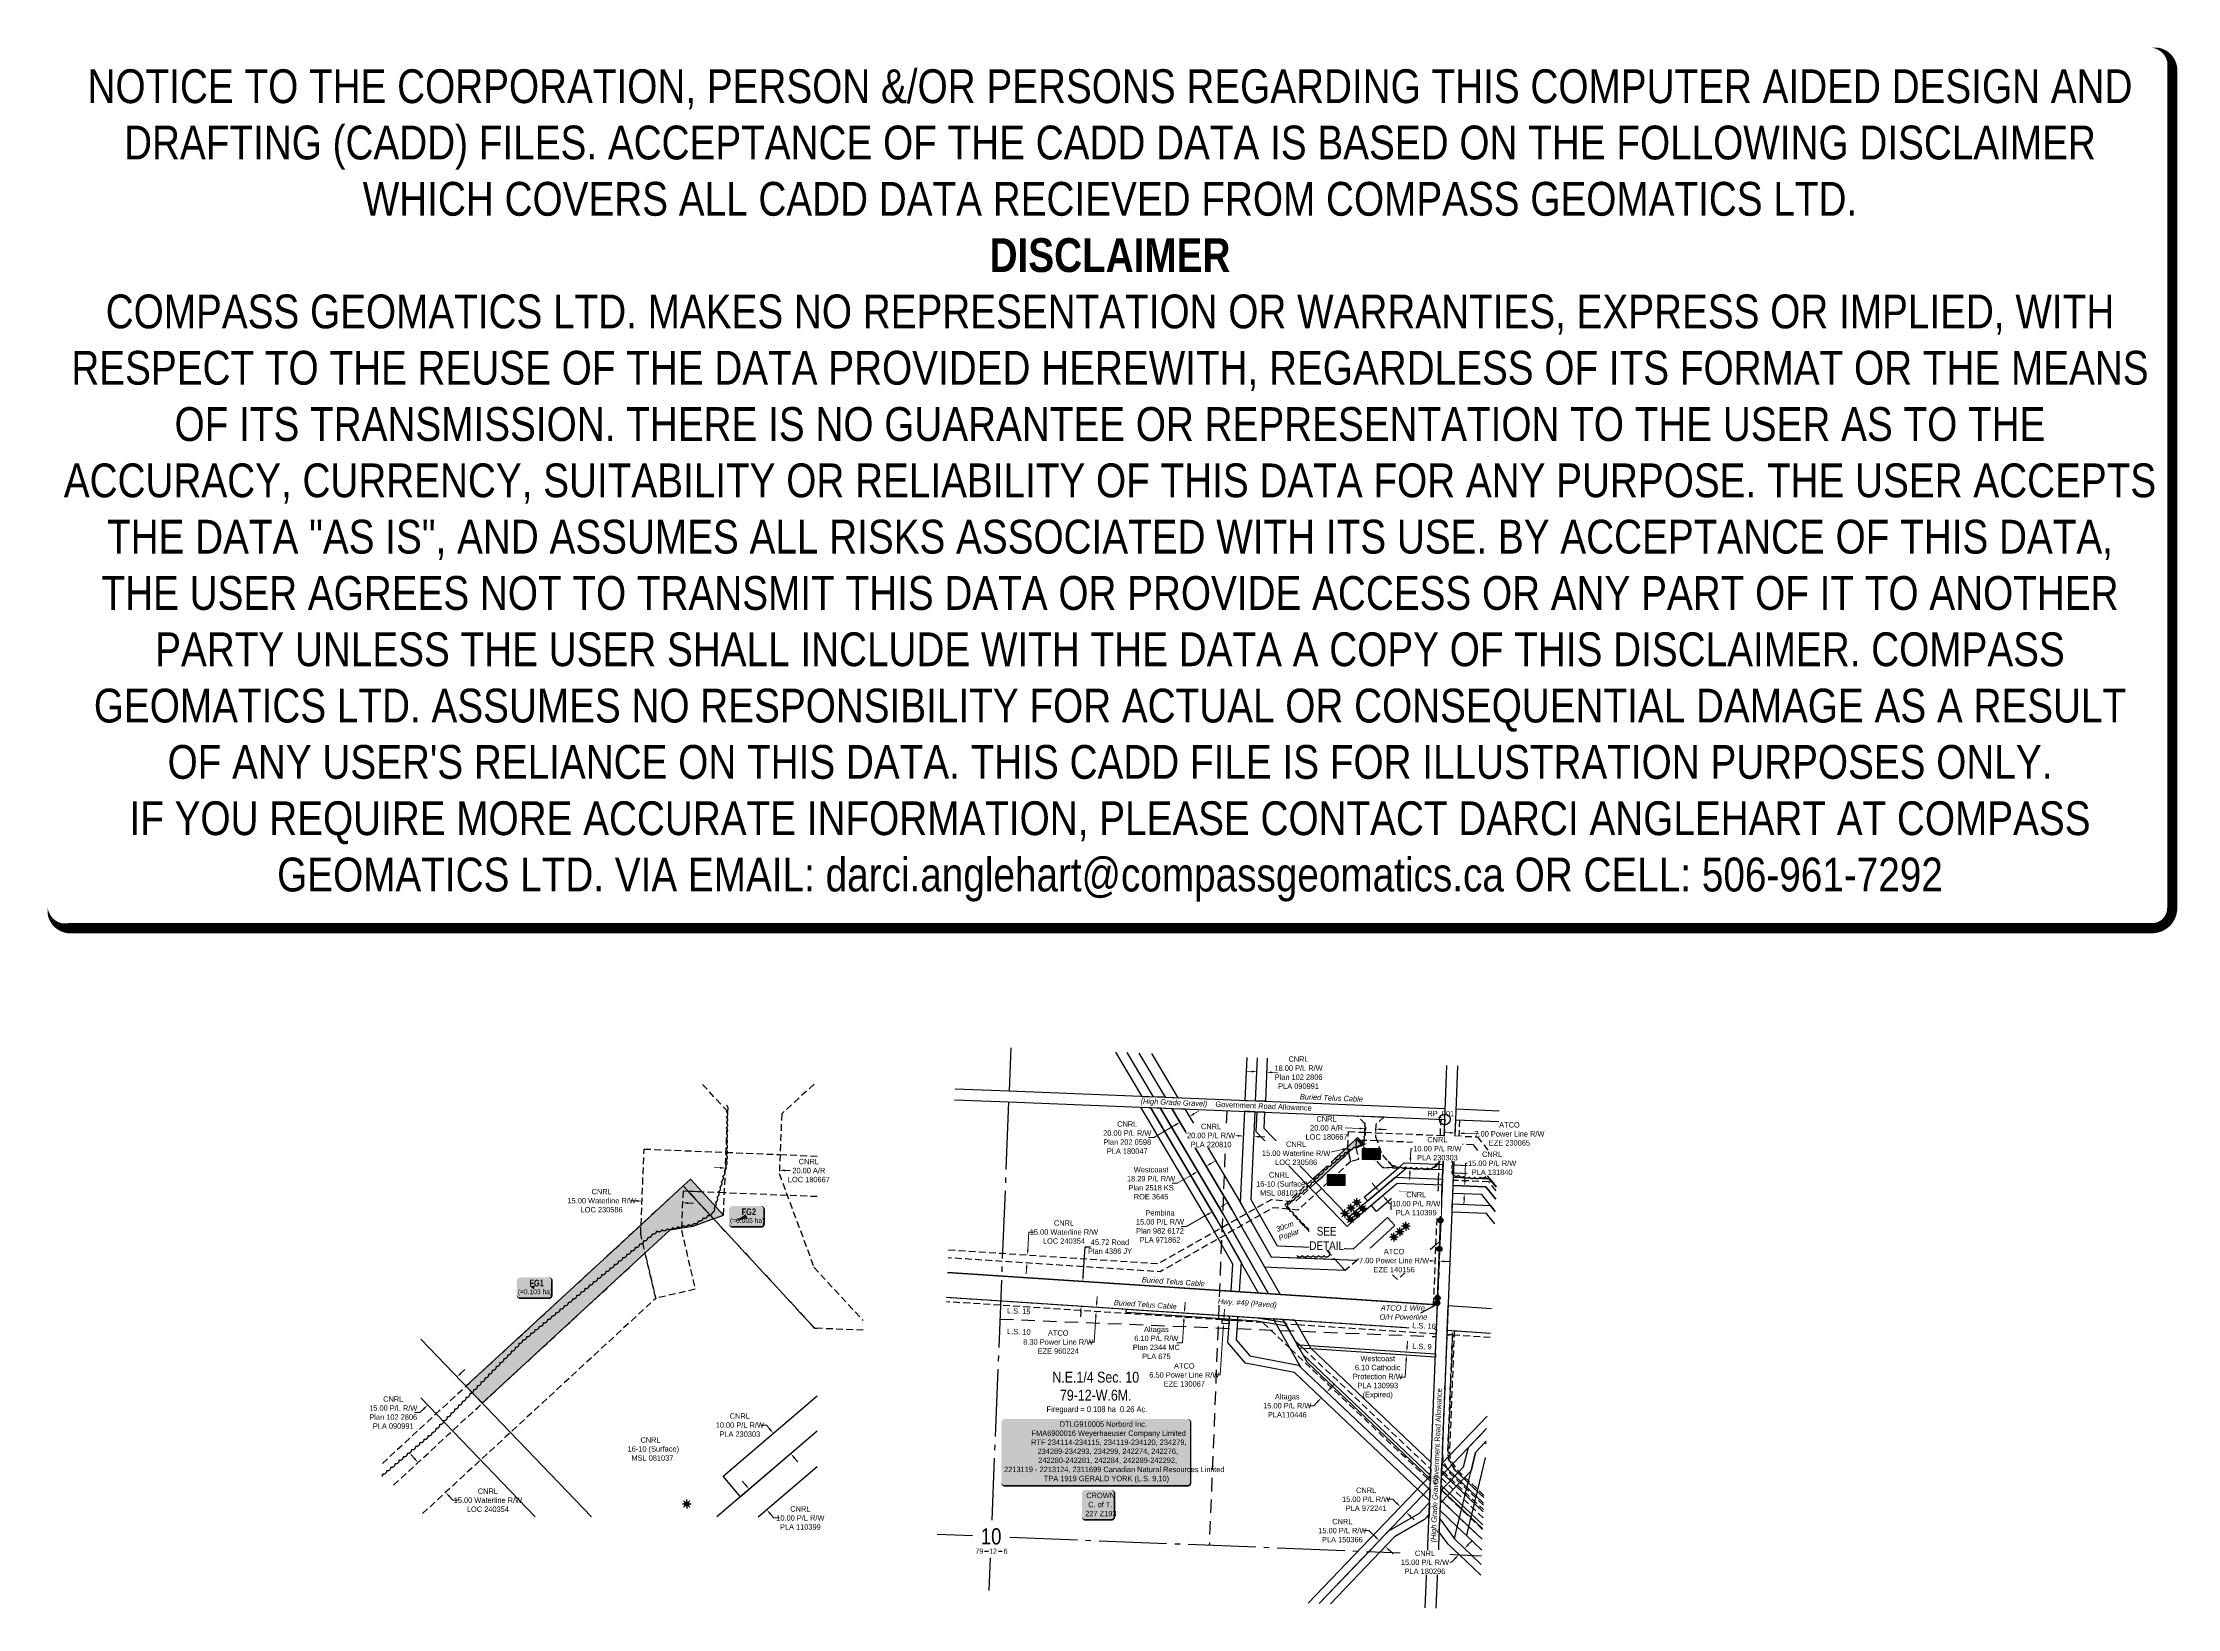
# Model space of a CAD drawing. Extents: x 323629 to 327578, y 6190825 to 6193722.
import ezdxf
from ezdxf.enums import TextEntityAlignment as Align

# ---------------------------------------------------------------- set-up
doc = ezdxf.new("R2010")
doc.units = 0
doc.header["$LTSCALE"] = 5
for name, pattern in [('0', [1, 1, 0]), ('foc-ACCESSROAD', [3.75, 2.5, -1.25]), ('foc-FLOWLINE', [3.75, 2.5, -1.25]), ('foc-LSD', [8, 5, -3]), ('foc-QUARTERLINE', [33, 25, -3, 2, -3]), ('POWERLINE5', [7.8, 2.4, -0.6, 0.6, -0.6, 0.6, -0.6, 2.4])]:
    doc.linetypes.add(name, pattern=pattern)
for name, color, linetype in [('10', 1, 'Continuous'), ('35', 37, 'Continuous'), ('9', 3, 'Continuous'), ('AS-OWNER', 7, 'Continuous'), ('AS-POWER', 104, 'foc-POWER'), ('AS-POWER-EXISTING', 72, 'POWERLINE5'), ('AS-TELUS', 224, 'foc-TEL'), ('C-AR', 13, 'foc-ACCESSROAD'), ('C-RW', 13, 'Continuous'), ('C-SYMBOL', 7, 'Continuous'), ('C-WS', 13, 'foc-ACCESSROAD'), ('C-WS-S', 13, 'Continuous'), ('DETAIL-T', 7, 'Continuous'), ('F-EZE', 190, 'foc-FLOWLINE'), ('F-RW', 190, 'Continuous'), ('L-AREAREQUIRED', 7, 'Continuous'), ('L-ROAD-T', 7, 'Continuous'), ('L-SEC', 7, 'Continuous'), ('L-SECLBL', 7, 'Continuous'), ('L-SECQ', 8, 'foc-QUARTERLINE'), ('L-SECTION-LSD', 7, 'foc-LSD'), ('L-TITLEDB', 4, 'Continuous'), ('P-TEMP-BLOCKS', 250, 'Continuous'), ('P-TEMP-BLUE', 146, 'Continuous'), ('P-TXT', 4, 'Continuous'), ('P-WORKAREA', 113, 'Continuous'), ('P-WORKAREA-H', 111, 'Continuous'), ('T-BUSH', 110, '0'), ('T-BUSH-T', 110, 'Continuous')]:
    doc.layers.add(name, color=color, linetype=linetype)
for name, color, linetype, lineweight in [('C-AR-T', 13, 'Continuous', 9), ('C-RW-T', 13, 'Continuous', 9), ('C-WS-T', 13, 'Continuous', 9), ('F-EZE-T', 190, 'Continuous', 9), ('F-RW-T', 190, 'Continuous', 9), ('T-TEXT', 48, 'Continuous', 18)]:
    doc.layers.add(name, color=color, linetype=linetype, lineweight=lineweight)
doc.layers.add('DISCLAIMER', color=7, linetype='Continuous', plot=False)
doc.layers.add('P-TEMP-BLUE-H', color=7, linetype='Continuous', true_color=0x99e6ff)
doc.styles.add('100L', font='ARIALN.TTF', dxfattribs={"height": 11})
doc.styles.add('175L', font='ARIALN.TTF', dxfattribs={"height": 20})
doc.styles.add('80', font='ARIALN.TTF', dxfattribs={"height": 10})
doc.styles.add('80CG', font='ARIALN.TTF', dxfattribs={"height": 10})
doc.styles.add('80L', font='ARIALN.TTF', dxfattribs={"height": 10})
doc.styles.add('80LS', font='ARIALNI.TTF', dxfattribs={"height": 10})
doc.styles.add('BOLD', font='ARIALNB.TTF')
doc.styles.add('foc-LtypeFont', font='ARIALN.TTF', dxfattribs={"height": 7.35})
doc.styles.add('SIMPLEX', font='ARIALN.TTF')
doc.linetypes.add('foc-POWER', pattern='A,6,-1,["P",foc-LtypeFont,S=0.2,R=0,X=-0.625,Y=-0.75],-1.24,4', length=12.24)
doc.linetypes.add('foc-POWER-NOLINE', pattern='A,0,-4,["P",foc-LtypeFont,S=0.2,R=0,X=-0.625,Y=-0.75],-8.24', length=12.24)
doc.linetypes.add('foc-TEL', pattern='A,2,-1,["T",foc-LtypeFont,S=0.2,R=0,X=-0.425,Y=-0.75],-1.24,8', length=12.24)
doc.dimstyles.new('Compass 5 000', dxfattribs={"dimscale": 5, "dimtxt": 9, "dimasz": 2, "dimexe": 0.2, "dimexo": 0.0625, "dimgap": 0.5, "dimtad": 0, "dimtih": 1, "dimtoh": 1, "dimzin": 0, "dimdsep": 46, "dimtxsty": '80CG', "dimcen": 0.1, "dimse1": 1, "dimse2": 1, "dimclrd": 256, "dimclrt": 256, "dimaunit": 1, "dimadec": 4, "dimazin": 0, "dimtfac": 0.06, "dimtofl": 0, "dimtmove": 0, "dimatfit": 1, "dimfxl": 0.2, "dimtolj": 1, "dimtzin": 0, "dimlwd": -1, "dimarcsym": 0})

msp = doc.modelspace()

# ---------------------------------------------------------------- texts
at = {"layer": '35', "color": 3, "style": '80'}
msp.add_attdef('RP_001', (326190.366, 6191735.168), 'RP', height=9.9986, dxfattribs=at)
at = {"layer": 'AS-POWER', "linetype": 'foc-POWER-NOLINE', "insert": (326101.408, 6191385.574), "char_height": 9.99862, "attachment_point": 1, "style": '80L'}
msp.add_mtext_dynamic_manual_height_columns('\\pi2.92643;{\\fArial Narrow|b0|i1|c0|p34;ATCO 1 Wire\\P\\pi0.58023;O/H Powerline}', width=73.66071, gutter_width=50, heights=[0], dxfattribs=at)
at = {"layer": 'AS-TELUS', "char_height": 9.99862, "attachment_point": 1, "style": '80L'}
for insert, rotation in [((325954.873, 6191776.593), 357.694375), ((325662.755, 6191437.975), 356.232513), ((325610.83, 6191395.69), 356.243311)]:
    msp.add_mtext_dynamic_manual_height_columns('{\\fArial Narrow|b0|i1|c0|p34;Buried Telus Cable}', width=100.12993, gutter_width=50, heights=[0], dxfattribs=dict(at, insert=insert, rotation=rotation))
at = {"layer": 'C-SYMBOL', "color": 3, "insert": (325577.104, 6191262.472), "char_height": 19.99726, "width": 159.53694, "attachment_point": 2, "style": '175L'}
msp.add_mtext('N.E.1/4 Sec. 10\\P79-12-W.6M.', dxfattribs=at)
at = {"layer": 'C-WS-T', "insert": (324708.329, 6191141.341), "char_height": 9.99862, "attachment_point": 1, "style": '80L'}
msp.add_mtext_dynamic_manual_height_columns('\\pi26.56128;CNRL\\P\\pi2.82989;16-10 (Surface)\\P\\pi9.87872;MSL 081037', width=83.31621, gutter_width=50, heights=[0], dxfattribs=at)
at = {"layer": 'L-AREAREQUIRED', "color": 5, "style": '100L'}
msp.add_text('Fireguard = 0.108 ha  0.26 Ac.', height=10.99849, dxfattribs=at).set_placement((325579.247, 6191184.479), align=Align.BOTTOM_CENTER)
at = {"layer": 'L-ROAD-T', "style": '80L'}
for rotation, p in [(357.712885, (325887.497, 6191754.116)), (87.718657, (326209.001, 6191142.942))]:
    msp.add_text('Government Road Allowance', height=9.99863, rotation=rotation, dxfattribs=at).set_placement(p, align=Align.MIDDLE_CENTER)
at = {"layer": 'P-TXT', "style": '80LS'}
msp.add_text('Hwy. #49 (Paved)', height=9.99862, rotation=356.232513, dxfattribs=at).set_placement((325857.372, 6191389.702), align=Align.MIDDLE_CENTER)
at = {"layer": 'T-BUSH-T', "insert": (325925.086, 6191536.144), "char_height": 9.9986, "width": 65.50707, "attachment_point": 2, "rotation": 20, "style": '80LS'}
msp.add_mtext('30cm\\P Poplar', dxfattribs=at)

# ---------------------------------------------------------------- blocks, each defined once
blk = doc.blocks.new('L-SECLBL')
at = {"layer": '9', "color": 7}
for p, q in [((-5.1, -27.8), (-12.3, -27.8)), ((20.7, -27.8), (13.5, -27.8))]:
    blk.add_line(p, q, dxfattribs=at)
at = {"layer": '10', "color": 2, "style": 'SIMPLEX'}
blk.add_attdef('SEC', text='', height=30, dxfattribs=at).set_placement((0, 0), align=Align.MIDDLE)
at = {"layer": '10', "color": 5, "style": '80L'}
blk.add_attdef('TWP', text='', height=9.5, dxfattribs=at).set_placement((-14.4, -27.4), align=Align.MIDDLE_RIGHT)
blk.add_attdef('RGE', text='', height=9.5, dxfattribs=at).set_placement((3.6, -27.4), align=Align.MIDDLE_CENTER)
blk.add_attdef('MER', text='', height=9.5, dxfattribs=at).set_placement((23.2, -27.4), align=Align.MIDDLE_LEFT)
blk = doc.blocks.new('*D42')
at = {"layer": 'L-TITLEDB', "transparency": 16777216}
for p, q in [((325553.7, 6191439.5), (325557.3, 6191493.9)), ((325557.3, 6191493.9), (325567.3, 6191493.9)), ((325549.4, 6191373.9), (325548.7, 6191363.9))]:
    blk.add_line(p, q, dxfattribs=at)
for points in [[(325552, 6191439.6), (325555.3, 6191439.4), (325553, 6191429.5)], [(325547.7, 6191374), (325551, 6191373.8), (325550, 6191383.9)]]:
    blk.add_solid(points, dxfattribs=at)
at = {"layer": 'L-TITLEDB', "transparency": 16777216, "insert": (325603.4, 6191493.9), "char_height": 10, "attachment_point": 5, "style": '80CG'}
blk.add_mtext('\\A1;45.72 Road\\PPlan 4386 JY', dxfattribs=at)
blk = doc.blocks.new('POWERPOLE')
h = blk.add_hatch(color=255)
edge = h.paths.add_edge_path()
edge.add_arc((0, 0), 0.96, 0, 360)
at = {"linetype": 'Continuous'}
for p, q in [((0.68, -0.68), (-0.68, 0.68)), ((-0.68, -0.68), (0.68, 0.68))]:
    blk.add_line(p, q, dxfattribs=at)
blk.add_circle((0, 0), 0.96, dxfattribs=at)
blk = doc.blocks.new('*D24')
at = {"layer": 'C-AR-T', "transparency": 16777216}
for p, q in [((326065, 6191712.6), (326038.3, 6191713.7)), ((326105, 6191711), (326115, 6191710.6))]:
    blk.add_line(p, q, dxfattribs=at)
for points in [[(326065.1, 6191714.3), (326064.9, 6191711), (326075, 6191712.2)], [(326105, 6191712.7), (326104.9, 6191709.3), (326095, 6191711.4)]]:
    blk.add_solid(points, dxfattribs=at)
at = {"layer": 'C-AR-T', "transparency": 16777216, "insert": (326004, 6191713.7), "char_height": 10, "attachment_point": 5, "style": '80CG'}
blk.add_mtext('\\A1;CNRL\\P20.00 A/R\\PLOC 180667 ', dxfattribs=at)
blk = doc.blocks.new('*D25')
at = {"layer": 'C-AR-T', "transparency": 16777216}
for p, q in [((326033.2, 6191673.9), (326002.4, 6191666.7)), ((326067.3, 6191681.8), (326077.1, 6191684.1))]:
    blk.add_line(p, q, dxfattribs=at)
for points in [[(326032.9, 6191675.5), (326033.6, 6191672.3), (326043, 6191676.1)], [(326066.9, 6191683.4), (326067.7, 6191680.2), (326057.6, 6191679.5)]]:
    blk.add_solid(points, dxfattribs=at)
at = {"layer": 'C-AR-T', "transparency": 16777216, "insert": (325947.7, 6191666.7), "char_height": 10, "attachment_point": 5, "style": '80CG', "bg_fill": 3, "box_fill_scale": 1.1, "bg_fill_color": 256, "bg_fill_true_color": 13158600, "bg_fill_transparency": 0}
blk.add_mtext('\\A1;CNRL\\P15.00 Waterline R/W\\PLOC 230586', dxfattribs=at)
blk = doc.blocks.new('*D26')
at = {"layer": 'C-RW-T', "transparency": 16777216}
for p, q in [((325758.7, 6191739.6), (325767.3, 6191744.7)), ((325684.8, 6191695.7), (325674.8, 6191695.7)), ((325724.3, 6191719.2), (325684.8, 6191695.7))]:
    blk.add_line(p, q, dxfattribs=at)
for points in [[(325757.9, 6191741), (325759.6, 6191738.2), (325750.1, 6191734.5)], [(325723.5, 6191720.6), (325725.2, 6191717.7), (325732.9, 6191724.3)]]:
    blk.add_solid(points, dxfattribs=at)
at = {"layer": 'C-RW-T', "transparency": 16777216, "insert": (325635.3, 6191695.7), "char_height": 10, "attachment_point": 5, "style": '80CG'}
blk.add_mtext('\\A1;CNRL\\P20.00 P/L R/W\\PPlan 202 0598\\PPLA 180047', dxfattribs=at)
blk = doc.blocks.new('*D27')
at = {"layer": 'C-RW-T', "transparency": 16777216}
for p, q in [((326126.3, 6191026.5), (326116.3, 6191026.5)), ((326133.5, 6191019.6), (326126.3, 6191026.5)), ((326158.8, 6190995.4), (326166, 6190988.5))]:
    blk.add_line(p, q, dxfattribs=at)
for points in [[(326134.7, 6191020.8), (326132.4, 6191018.4), (326140.8, 6191012.7)], [(326160, 6190996.6), (326157.7, 6190994.2), (326151.6, 6191002.3)]]:
    blk.add_solid(points, dxfattribs=at)
at = {"layer": 'C-RW-T', "transparency": 16777216, "insert": (326077.2, 6191026.5), "char_height": 10, "attachment_point": 5, "style": '80CG'}
blk.add_mtext('\\A1;CNRL\\P15.00 P/L R/W\\PPLA 972241', dxfattribs=at)
blk = doc.blocks.new('*D28')
at = {"layer": 'C-RW-T', "transparency": 16777216}
for p, q in [((326082.2, 6190968.5), (326072.2, 6190968.5)), ((326094.3, 6190956.9), (326082.2, 6190968.5)), ((326120.1, 6190932.2), (326127.3, 6190925.3))]:
    blk.add_line(p, q, dxfattribs=at)
for points in [[(326095.5, 6190958.1), (326093.2, 6190955.7), (326101.5, 6190950)], [(326121.2, 6190933.4), (326118.9, 6190931), (326112.9, 6190939.1)]]:
    blk.add_solid(points, dxfattribs=at)
at = {"layer": 'C-RW-T', "transparency": 16777216, "insert": (326033.2, 6190968.5), "char_height": 10, "attachment_point": 5, "style": '80CG'}
blk.add_mtext('\\A1;CNRL\\P15.00 P/L R/W\\PPLA 150366', dxfattribs=at)
blk = doc.blocks.new('*D29')
at = {"layer": 'C-RW-T', "transparency": 16777216}
for p, q in [((326266.1, 6190942.6), (326273, 6190949.8)), ((326235.1, 6190909.9), (326225.1, 6190909.9)), ((326242, 6190917.1), (326235.1, 6190909.9))]:
    blk.add_line(p, q, dxfattribs=at)
for points in [[(326240.8, 6190918.3), (326243.2, 6190916), (326248.9, 6190924.4)], [(326264.9, 6190943.7), (326267.3, 6190941.4), (326259.2, 6190935.3)]]:
    blk.add_solid(points, dxfattribs=at)
at = {"layer": 'C-RW-T', "transparency": 16777216, "insert": (326186, 6190909.9), "char_height": 10, "attachment_point": 5, "style": '80CG', "bg_fill": 3, "box_fill_scale": 1.1, "bg_fill_color": 256, "bg_fill_true_color": 13158600, "bg_fill_transparency": 0}
blk.add_mtext('\\A1;CNRL\\P15.00 P/L R/W^JPLA 180296', dxfattribs=at)
blk = doc.blocks.new('*D30')
at = {"layer": 'C-RW-T', "transparency": 16777216}
for p, q in [((325865.2, 6191818.1), (325855.2, 6191818.5)), ((325903.2, 6191816.4), (325913.2, 6191815.9))]:
    blk.add_line(p, q, dxfattribs=at)
for points in [[(325865.3, 6191819.7), (325865.1, 6191816.4), (325875.2, 6191817.6)], [(325903.2, 6191818), (325903.1, 6191814.7), (325893.2, 6191816.8)]]:
    blk.add_solid(points, dxfattribs=at)
at = {"layer": 'C-RW-T', "transparency": 16777216, "insert": (325952.2, 6191815.9), "char_height": 10, "attachment_point": 5, "style": '80CG'}
blk.add_mtext('\\A1;CNRL\\P18.00 P/L R/W\\PPlan 102 2806\\PPLA 090991', dxfattribs=at)
blk = doc.blocks.new('*D31')
at = {"layer": 'C-RW-T', "transparency": 16777216}
for p, q in [((326094.7, 6191603.9), (326088.2, 6191611.4)), ((326114.2, 6191581.1), (326120.7, 6191573.5)), ((326120.7, 6191573.5), (326130.7, 6191573.5))]:
    blk.add_line(p, q, dxfattribs=at)
for points in [[(326096, 6191604.9), (326093.4, 6191602.8), (326101.2, 6191596.3)], [(326115.5, 6191582.1), (326112.9, 6191580), (326107.7, 6191588.7)]]:
    blk.add_solid(points, dxfattribs=at)
at = {"layer": 'C-RW-T', "transparency": 16777216, "insert": (326169.8, 6191573.5), "char_height": 10, "attachment_point": 5, "style": '80CG', "bg_fill": 3, "box_fill_scale": 1.1, "bg_fill_color": 256, "bg_fill_true_color": 13158600, "bg_fill_transparency": 0}
blk.add_mtext('\\A1;CNRL\\P10.00 P/L R/W\\PPLA 110399 ', dxfattribs=at)
blk = doc.blocks.new('*D32')
at = {"layer": 'C-RW-T', "transparency": 16777216}
for p, q in [((325839.9, 6191699.1), (325829.9, 6191699.6)), ((325879.9, 6191697.3), (325889.9, 6191696.9))]:
    blk.add_line(p, q, dxfattribs=at)
for points in [[(325840, 6191700.8), (325839.8, 6191697.5), (325849.9, 6191698.7)], [(325879.9, 6191699), (325879.8, 6191695.7), (325869.9, 6191697.8)]]:
    blk.add_solid(points, dxfattribs=at)
at = {"layer": 'C-RW-T', "transparency": 16777216, "insert": (325790.4, 6191699.6), "char_height": 10, "attachment_point": 5, "style": '80CG', "bg_fill": 3, "box_fill_scale": 1.1, "bg_fill_color": 256, "bg_fill_true_color": 13158600, "bg_fill_transparency": 0}
blk.add_mtext('\\A1;CNRL\\P20.00 P/L R/W\\PPLA 220810', dxfattribs=at)
blk = doc.blocks.new('*D33')
at = {"layer": 'F-EZE-T', "transparency": 16777216}
for p, q in [((325579, 6191392), (325579.6, 6191402)), ((325577.1, 6191363.8), (325574.1, 6191317.5)), ((325574.1, 6191317.5), (325564.1, 6191317.5))]:
    blk.add_line(p, q, dxfattribs=at)
for points in [[(325577.3, 6191392.1), (325580.6, 6191391.9), (325578.3, 6191382)], [(325575.5, 6191363.9), (325578.8, 6191363.7), (325577.8, 6191373.7)]]:
    blk.add_solid(points, dxfattribs=at)
at = {"layer": 'F-EZE-T', "transparency": 16777216, "insert": (325507.7, 6191317.5), "char_height": 10, "attachment_point": 5, "style": '80CG'}
blk.add_mtext('\\A1;ATCO\\P8.30 Power Line R/W\\PEZE 960224', dxfattribs=at)
blk = doc.blocks.new('*D34')
at = {"layer": 'F-EZE-T', "transparency": 16777216}
for p, q in [((325812.8, 6191341.7), (325807.2, 6191256.6)), ((325814.6, 6191368.2), (325815.2, 6191378.2)), ((325807.2, 6191256.6), (325797.2, 6191256.6))]:
    blk.add_line(p, q, dxfattribs=at)
for points in [[(325811.2, 6191341.8), (325814.5, 6191341.6), (325813.5, 6191351.7)], [(325812.9, 6191368.3), (325816.2, 6191368.1), (325813.9, 6191358.2)]]:
    blk.add_solid(points, dxfattribs=at)
at = {"layer": 'F-EZE-T', "transparency": 16777216, "insert": (325740.9, 6191256.6), "char_height": 10, "attachment_point": 5, "style": '80CG'}
blk.add_mtext('\\A1;ATCO\\P6.50 Power Line R/W\\PEZE 130067', dxfattribs=at)
blk = doc.blocks.new('*D35')
at = {"layer": 'F-EZE-T', "transparency": 16777216}
for p, q in [((326195.2, 6191467.7), (326185.2, 6191468.1)), ((326222.2, 6191466.7), (326232.2, 6191466.3))]:
    blk.add_line(p, q, dxfattribs=at)
for points in [[(326195.3, 6191469.4), (326195.1, 6191466.1), (326205.2, 6191467.3)], [(326222.3, 6191468.3), (326222.2, 6191465), (326212.3, 6191467.1)]]:
    blk.add_solid(points, dxfattribs=at)
at = {"layer": 'F-EZE-T', "transparency": 16777216, "insert": (326128.9, 6191468.1), "char_height": 10, "attachment_point": 5, "style": '80CG', "bg_fill": 3, "box_fill_scale": 1.1, "bg_fill_color": 256, "bg_fill_true_color": 13158600, "bg_fill_transparency": 0}
blk.add_mtext('\\A1;ATCO\\P7.00 Power Line R/W\\PEZE 140156', dxfattribs=at)
blk = doc.blocks.new('*D36')
at = {"layer": 'F-RW-T', "transparency": 16777216}
for p, q in [((325757.1, 6191628.3), (325728.5, 6191611.3)), ((325790, 6191647.8), (325798.6, 6191652.9)), ((325728.5, 6191611.3), (325718.5, 6191611.3))]:
    blk.add_line(p, q, dxfattribs=at)
for points in [[(325756.2, 6191629.7), (325757.9, 6191626.8), (325765.7, 6191633.4)], [(325789.1, 6191649.3), (325790.8, 6191646.4), (325781.4, 6191642.7)]]:
    blk.add_solid(points, dxfattribs=at)
at = {"layer": 'F-RW-T', "transparency": 16777216, "insert": (325679.4, 6191611.3), "char_height": 10, "attachment_point": 5, "style": '80CG'}
blk.add_mtext('\\A1;Westcoast\\P18.29 P/L R/W\\PPlan 2518 KS\\PROE 3645', dxfattribs=at)
blk = doc.blocks.new('*D37')
at = {"layer": 'F-RW-T', "transparency": 16777216}
for p, q in [((325741.6, 6191381.3), (325742.3, 6191391.3)), ((325739.9, 6191355.3), (325737.3, 6191315.9)), ((325737.3, 6191315.9), (325727.3, 6191315.9))]:
    blk.add_line(p, q, dxfattribs=at)
for points in [[(325740, 6191381.4), (325743.3, 6191381.2), (325741, 6191371.3)], [(325738.3, 6191355.4), (325741.6, 6191355.1), (325740.6, 6191365.2)]]:
    blk.add_solid(points, dxfattribs=at)
at = {"layer": 'F-RW-T', "transparency": 16777216, "insert": (325689.2, 6191315.9), "char_height": 10, "attachment_point": 5, "style": '80CG'}
blk.add_mtext('\\A1;Altagas\\P6.10 P/L R/W\\PPlan 2344 MC\\PPLA 675', dxfattribs=at)
blk = doc.blocks.new('*D38')
at = {"layer": 'F-RW-T', "transparency": 16777216}
for p, q in [((325784.2, 6191553.8), (325745, 6191531.5)), ((325814.7, 6191571.1), (325823.4, 6191576)), ((325745, 6191531.5), (325735, 6191531.5))]:
    blk.add_line(p, q, dxfattribs=at)
for points in [[(325783.4, 6191555.2), (325785.1, 6191552.3), (325792.9, 6191558.7)], [(325813.9, 6191572.5), (325815.5, 6191569.6), (325806, 6191566.1)]]:
    blk.add_solid(points, dxfattribs=at)
at = {"layer": 'F-RW-T', "transparency": 16777216, "insert": (325695.9, 6191531.5), "char_height": 10, "attachment_point": 5, "style": '80CG'}
blk.add_mtext('\\A1;Pembina\\P15.00 P/L R/W\\PPlan 982 6172\\PPLA 971862', dxfattribs=at)
blk = doc.blocks.new('*D39')
at = {"layer": 'F-RW-T', "transparency": 16777216}
for p, q in [((326011.4, 6191232.2), (326018.2, 6191239.5)), ((325980.4, 6191199.6), (325970.4, 6191199.6)), ((325987.3, 6191206.8), (325980.4, 6191199.6))]:
    blk.add_line(p, q, dxfattribs=at)
for points in [[(326010.1, 6191233.4), (326012.6, 6191231.1), (326004.5, 6191225)], [(325986.1, 6191208), (325988.5, 6191205.7), (325994.2, 6191214.1)]]:
    blk.add_solid(points, dxfattribs=at)
at = {"layer": 'F-RW-T', "transparency": 16777216, "insert": (325931.3, 6191199.6), "char_height": 10, "attachment_point": 5, "style": '80CG'}
blk.add_mtext('\\A1;Altagas\\P15.00 P/L R/W\\PPLA110446', dxfattribs=at)
blk = doc.blocks.new('*D40')
at = {"layer": 'F-RW-T', "transparency": 16777216}
for p, q in [((326152.9, 6191309.2), (326153.6, 6191319.1)), ((326151.2, 6191283.1), (326149.2, 6191252.2)), ((326149.2, 6191252.2), (326139.2, 6191252.2))]:
    blk.add_line(p, q, dxfattribs=at)
for points in [[(326151.3, 6191309.3), (326154.6, 6191309.1), (326152.3, 6191299.2)], [(326149.5, 6191283.2), (326152.9, 6191283), (326151.9, 6191293.1)]]:
    blk.add_solid(points, dxfattribs=at)
at = {"layer": 'F-RW-T', "transparency": 16777216, "insert": (326098.7, 6191252.2), "char_height": 10, "attachment_point": 5, "style": '80CG'}
blk.add_mtext('\\A1;Westcoast\\P6.10 Cathodic \\PProtection R/W\\PPLA 130993\\P(Expired)', dxfattribs=at)
blk = doc.blocks.new('*U23')
h = blk.add_hatch(color=255)
edge = h.paths.add_edge_path()
edge.add_line((-24, -28.5), (24, -28.5))
edge.add_arc((24, -22.5), 6, 270, 360)
edge.add_line((30, -22.5), (30, 21))
edge.add_arc((24, 21), 6, 0, 90)
edge.add_line((24, 27), (-24, 27))
edge.add_arc((-24, 21), 6, 90, 180)
edge.add_line((-30, 21), (-30, -22.5))
edge.add_arc((-24, -22.5), 6, 180, 270)
at = {"color": 14, "flags": 128}
blk.add_lwpolyline([(-24, -28.5, 3, 3, 0), (24, -28.5, 3, 3, 0.414214), (30, -22.5, 3, 3, 0), (30, 21, 3, 0, 0.414214), (24, 27, 0, 0, 0), (-24, 27, 0, 0, 0.414214), (-30, 21, 0, 0, 0), (-30, -22.5, 0, 3, 0.414214)], format="xyseb", close=True, dxfattribs=at)
at = {"color": 14, "style": '80'}
blk.add_attdef('ENTER_TEXT_001', (-26.8, -4.9), '', height=10, dxfattribs=at)
blk = doc.blocks.new('GAS')
h = blk.add_hatch(color=255)
h.dxf.hatch_style = 1
edge = h.paths.add_edge_path()
edge.add_arc((0, 0), 0.9, 0, 360)
for p, q in [((-0.81, 0), (-1.62, 0)), ((-0.57, 0.57), (-1.14, 1.14)), ((0, 0.81), (0, 1.62)), ((0.57, 0.57), (1.14, 1.14)), ((1.62, 0), (0.81, 0)), ((-0.57, -0.57), (-1.14, -1.14)), ((0, -0.81), (0, -1.62)), ((1.14, -1.14), (0.57, -0.57))]:
    blk.add_line(p, q)
blk.add_circle((0, 0), 0.8)
blk = doc.blocks.new('*D41')
at = {"layer": 'F-EZE-T', "transparency": 16777216}
for p, q in [((326231.9, 6191704.8), (326221.9, 6191705.2)), ((326258.8, 6191703.7), (326285.9, 6191702.6))]:
    blk.add_line(p, q, dxfattribs=at)
at = {"layer": 'F-EZE-T', "linetype": 'Continuous', "transparency": 16777216}
for points in [[(326231.9, 6191706.4), (326231.8, 6191703.1), (326241.9, 6191704.4)], [(326258.9, 6191705.4), (326258.8, 6191702), (326248.9, 6191704.1)]]:
    blk.add_solid(points, dxfattribs=at)
at = {"layer": 'F-EZE-T', "linetype": 'Continuous', "transparency": 16777216, "insert": (326342.2, 6191702.6), "char_height": 10, "attachment_point": 5, "style": '80CG'}
blk.add_mtext('\\A1;ATCO\\P7.00 Power Line R/W\\PEZE 230065', dxfattribs=at)
blk = doc.blocks.new('*U43')
h = blk.add_hatch(color=255)
edge = h.paths.add_edge_path()
edge.add_line((-169, -62.5), (169, -62.5))
edge.add_arc((169, -56.5), 6, 270, 360)
edge.add_line((175, -56.5), (175, 55))
edge.add_arc((169, 55), 6, 0, 90)
edge.add_line((169, 61), (-169, 61))
edge.add_arc((-169, 55), 6, 90, 180)
edge.add_line((-175, 55), (-175, -56.5))
edge.add_arc((-169, -56.5), 6, 180, 270)
at = {"color": 44, "flags": 128}
blk.add_lwpolyline([(-169, -62.5, 3, 3, 0), (169, -62.5, 3, 3, 0.414214), (175, -56.5, 3, 3, 0), (175, 55, 3, 0, 0.414214), (169, 61, 0, 0, 0), (-169, 61, 0, 0, 0.414214), (-175, 55, 0, 0, 0), (-175, -56.5, 0, 3, 0.414214)], format="xyseb", close=True, dxfattribs=at)
at = {"color": 44, "style": '80'}
blk.add_attdef('ENTER_TEXT_001', (-36, -5), '', height=10, dxfattribs=at)
blk = doc.blocks.new('*D44')
at = {"layer": 'C-AR-T', "transparency": 16777216}
for p, q in [((325451.5, 6191488.6), (325453.6, 6191521)), ((325453.6, 6191521), (325463.6, 6191521)), ((325449.2, 6191453.7), (325448.5, 6191443.7))]:
    blk.add_line(p, q, dxfattribs=at)
for points in [[(325447.5, 6191453.8), (325450.9, 6191453.6), (325449.9, 6191463.7)], [(325449.8, 6191488.7), (325453.2, 6191488.5), (325450.8, 6191478.6)]]:
    blk.add_solid(points, dxfattribs=at)
at = {"layer": 'C-AR-T', "transparency": 16777216, "insert": (325518.3, 6191521), "char_height": 10, "attachment_point": 5, "style": '80CG'}
blk.add_mtext('\\A1;CNRL\\P15.00 Waterline R/W\\PLOC 240354', dxfattribs=at)
blk = doc.blocks.new('*D45')
at = {"layer": 'C-RW-T', "transparency": 16777216}
for p, q in [((326259.8, 6191616.5), (326261.1, 6191648.2)), ((326261.1, 6191648.2), (326271.1, 6191648.2)), ((326258.4, 6191581.5), (326258, 6191571.6))]:
    blk.add_line(p, q, dxfattribs=at)
for points in [[(326258.1, 6191616.6), (326261.5, 6191616.5), (326259.4, 6191606.5)], [(326256.7, 6191581.6), (326260.1, 6191581.5), (326258.8, 6191591.5)]]:
    blk.add_solid(points, dxfattribs=at)
at = {"layer": 'C-RW-T', "transparency": 16777216, "insert": (326310.2, 6191648.2), "char_height": 10, "attachment_point": 5, "style": '80CG', "bg_fill": 3, "box_fill_scale": 1.1, "bg_fill_color": 256, "bg_fill_true_color": 13158600, "bg_fill_transparency": 0}
blk.add_mtext('\\A1;CNRL\\P15.00 P/L R/W\\PPLA 131840', dxfattribs=at)
blk = doc.blocks.new('*D46')
at = {"layer": 'C-RW-T', "transparency": 16777216}
for p, q in [((326159.2, 6191658.4), (326159.9, 6191675.2)), ((326159.9, 6191675.2), (326169.9, 6191675.2)), ((326158, 6191628.4), (326157.6, 6191618.4))]:
    blk.add_line(p, q, dxfattribs=at)
for points in [[(326157.6, 6191658.4), (326160.9, 6191658.3), (326158.8, 6191648.4)], [(326156.3, 6191628.5), (326159.7, 6191628.3), (326158.4, 6191638.4)]]:
    blk.add_solid(points, dxfattribs=at)
at = {"layer": 'C-RW-T', "transparency": 16777216, "insert": (326209, 6191675.2), "char_height": 10, "attachment_point": 5, "style": '80CG', "bg_fill": 3, "box_fill_scale": 1.1, "bg_fill_color": 256, "bg_fill_true_color": 13158600, "bg_fill_transparency": 0}
blk.add_mtext('\\A1;CNRL\\P10.00 P/L R/W\\PPLA 230303', dxfattribs=at)
blk = doc.blocks.new('*D47')
at = {"layer": 'C-RW-T', "transparency": 16777216}
for p, q in [((324402.9, 6191259.8), (324410.1, 6191266.7)), ((324326.8, 6191186.9), (324316.8, 6191186.9)), ((324334.3, 6191194), (324326.8, 6191186.9))]:
    blk.add_line(p, q, dxfattribs=at)
for points in [[(324401.7, 6191261), (324404, 6191258.6), (324395.6, 6191252.9)], [(324333.2, 6191195.2), (324335.5, 6191192.8), (324341.5, 6191201)]]:
    blk.add_solid(points, dxfattribs=at)
at = {"layer": 'C-RW-T', "transparency": 16777216, "insert": (324277.7, 6191186.9), "char_height": 10, "attachment_point": 5, "style": '80CG'}
blk.add_mtext('\\A1;CNRL\\P15.00 P/L R/W\\PPlan 102 2806\\PPLA 090991', dxfattribs=at)
blk = doc.blocks.new('*D48')
at = {"layer": 'C-AR-T', "transparency": 16777216}
for p, q in [((324316.9, 6191101.9), (324310.1, 6191109.3)), ((324381.3, 6191032.1), (324388.1, 6191024.8)), ((324388.1, 6191024.8), (324398.1, 6191024.8))]:
    blk.add_line(p, q, dxfattribs=at)
for points in [[(324318.1, 6191103.1), (324315.6, 6191100.8), (324323.7, 6191094.6)], [(324382.5, 6191033.3), (324380.1, 6191031), (324374.5, 6191039.5)]]:
    blk.add_solid(points, dxfattribs=at)
at = {"layer": 'C-AR-T', "transparency": 16777216, "insert": (324452.8, 6191024.8), "char_height": 10, "attachment_point": 5, "style": '80CG'}
blk.add_mtext('\\A1;CNRL\\P15.00 Waterline R/W\\PLOC 240354', dxfattribs=at)
blk = doc.blocks.new('*D49')
at = {"layer": 'C-RW-T', "transparency": 16777216}
for p, q in [((324967.8, 6191163.8), (324957.8, 6191163.8)), ((324974.3, 6191156.2), (324967.8, 6191163.8)), ((325019.5, 6191103.3), (325026, 6191095.7))]:
    blk.add_line(p, q, dxfattribs=at)
for points in [[(324975.6, 6191157.3), (324973, 6191155.1), (324980.8, 6191148.6)], [(325020.8, 6191104.4), (325018.2, 6191102.2), (325013, 6191110.9)]]:
    blk.add_solid(points, dxfattribs=at)
at = {"layer": 'C-RW-T', "transparency": 16777216, "insert": (324918.7, 6191163.8), "char_height": 10, "attachment_point": 5, "style": '80CG'}
blk.add_mtext('\\A1;CNRL\\P10.00 P/L R/W\\PPLA 230303', dxfattribs=at)
blk = doc.blocks.new('*D50')
at = {"layer": 'C-RW-T', "transparency": 16777216}
for p, q in [((324929.6, 6191052.7), (324923.1, 6191060.3)), ((324975.1, 6190999.6), (324981.6, 6190992)), ((324981.6, 6190992), (324991.6, 6190992))]:
    blk.add_line(p, q, dxfattribs=at)
for points in [[(324930.9, 6191053.8), (324928.3, 6191051.7), (324936.1, 6191045.1)], [(324976.4, 6191000.6), (324973.8, 6190998.5), (324968.6, 6191007.2)]]:
    blk.add_solid(points, dxfattribs=at)
at = {"layer": 'C-RW-T', "transparency": 16777216, "insert": (325030.7, 6190992), "char_height": 10, "attachment_point": 5, "style": '80CG'}
blk.add_mtext('\\A1;CNRL\\P10.00 P/L R/W\\PPLA 110399 ', dxfattribs=at)
blk = doc.blocks.new('Temp_Area5')
at = {"true_color": 0x99e6ff}
h = blk.add_hatch(color=141, dxfattribs=at)
h.dxf.hatch_style = 1
h.paths.add_polyline_path([(-16.8, -9.4), (16.3, -9.4), (16.3, 9.1), (-16.8, 9.1)])
at = {"color": 250}
for points in [[(-17, -9.6), (16.5, -9.6), (16.5, 9.3), (-17, 9.3)], [(-16.9, -9.5), (16.4, -9.5), (16.4, 9.2), (-16.9, 9.2)]]:
    blk.add_lwpolyline(points, close=True, dxfattribs=at)
at = {"color": 250, "style": '80L'}
blk.add_attdef('TEMPORARY', text='', height=9, dxfattribs=at).set_placement((0, -0.1), align=Align.MIDDLE_CENTER)
blk = doc.blocks.new('Temp_Area3')
h = blk.add_hatch(color=111)
h.dxf.hatch_style = 1
h.paths.add_polyline_path([(-16.8, -9.4), (16.3, -9.4), (16.3, 9.1), (-16.8, 9.1)])
at = {"color": 250}
for points in [[(-17, -9.6), (16.5, -9.6), (16.5, 9.3), (-17, 9.3)], [(-16.9, -9.5), (16.4, -9.5), (16.4, 9.2), (-16.9, 9.2)]]:
    blk.add_lwpolyline(points, close=True, dxfattribs=at)
at = {"color": 250, "style": '80L'}
blk.add_attdef('TEMPORARY', text='', height=9, dxfattribs=at).set_placement((0, -0.1), align=Align.MIDDLE_CENTER)
blk = doc.blocks.new('*U54')
h = blk.add_hatch(color=111)
edge = h.paths.add_edge_path()
edge.add_line((-26.5, -20), (26.5, -20))
edge.add_arc((26.5, -14), 6, 270, 360)
edge.add_line((32.5, -14), (32.5, 12.5))
edge.add_arc((26.5, 12.5), 6, 0, 90)
edge.add_line((26.5, 18.5), (-26.5, 18.5))
edge.add_arc((-26.5, 12.5), 6, 90, 180)
edge.add_line((-32.5, 12.5), (-32.5, -14))
edge.add_arc((-26.5, -14), 6, 180, 270)
at = {"color": 250, "flags": 128}
blk.add_lwpolyline([(-26.5, -20, 3, 3, 0), (26.5, -20, 3, 3, 0.414214), (32.5, -14, 3, 3, 0), (32.5, 12.5, 3, 0, 0.414214), (26.5, 18.5, 0, 0, 0), (-26.5, 18.5, 0, 0, 0.414214), (-32.5, 12.5, 0, 0, 0), (-32.5, -14, 0, 3, 0.414214)], format="xyseb", close=True, dxfattribs=at)
at = {"flags": 128}
blk.add_lwpolyline([(-8.4, 2.2, 0, 7.5, 0), (0, 0, 0, 0, 0)], format="xyseb", dxfattribs=at)
at = {"color": 250}
for tag, p, height, style in [('TEMP_AREA_W1_001', (-9.2, 2.2), 12, 'BOLD'), ('ENTER_TEXT_001', (-30.7, -12.5), 9, '80')]:
    blk.add_attdef(tag, p, '', height=height, dxfattribs=dict(at, style=style))
blk = doc.blocks.new('*U53')
at = {"true_color": 0x99e6ff}
h = blk.add_hatch(color=141, dxfattribs=at)
edge = h.paths.add_edge_path()
edge.add_line((-26.5, -20), (26.5, -20))
edge.add_arc((26.5, -14), 6, 270, 360)
edge.add_line((32.5, -14), (32.5, 12.5))
edge.add_arc((26.5, 12.5), 6, 0, 90)
edge.add_line((26.5, 18.5), (-26.5, 18.5))
edge.add_arc((-26.5, 12.5), 6, 90, 180)
edge.add_line((-32.5, 12.5), (-32.5, -14))
edge.add_arc((-26.5, -14), 6, 180, 270)
at = {"color": 250, "flags": 128}
blk.add_lwpolyline([(-26.5, -20, 3, 3, 0), (26.5, -20, 3, 3, 0.414214), (32.5, -14, 3, 3, 0), (32.5, 12.5, 3, 0, 0.414214), (26.5, 18.5, 0, 0, 0), (-26.5, 18.5, 0, 0, 0.414214), (-32.5, 12.5, 0, 0, 0), (-32.5, -14, 0, 3, 0.414214)], format="xyseb", close=True, dxfattribs=at)
at = {"flags": 128}
blk.add_lwpolyline([(-22.4, -9.9, 0, 7.5, 0), (0, 0, 0, 0, 0)], format="xyseb", dxfattribs=at)
at = {"color": 250}
for tag, p, height, style in [('TEMP_AREA_W1_001', (-9.2, 2.2), 12, 'BOLD'), ('ENTER_TEXT_001', (-30.7, -12.5), 9, '80')]:
    blk.add_attdef(tag, p, '', height=height, dxfattribs=dict(at, style=style))
blk = doc.blocks.new('*D51')
at = {"layer": 'C-AR-T', "transparency": 16777216}
for p, q in [((324727.9, 6191578.6), (324717.9, 6191579)), ((324822.8, 6191574.7), (324832.8, 6191574.3))]:
    blk.add_line(p, q, dxfattribs=at)
for points in [[(324728, 6191580.2), (324727.8, 6191576.9), (324737.9, 6191578.2)], [(324822.9, 6191576.4), (324822.7, 6191573), (324812.8, 6191575.1)]]:
    blk.add_solid(points, dxfattribs=at)
at = {"layer": 'C-AR-T', "transparency": 16777216, "insert": (324663.2, 6191579), "char_height": 10, "attachment_point": 5, "style": '80CG'}
blk.add_mtext('\\A1;CNRL\\P15.00 Waterline R/W\\PLOC 230586', dxfattribs=at)
blk = doc.blocks.new('*D52')
at = {"layer": 'C-AR-T', "transparency": 16777216}
for p, q in [((324882.2, 6191639.8), (324872.2, 6191640.2)), ((325002.1, 6191635.1), (325012.1, 6191634.7))]:
    blk.add_line(p, q, dxfattribs=at)
for points in [[(324882.3, 6191641.5), (324882.1, 6191638.2), (324892.2, 6191639.4)], [(325002.2, 6191636.7), (325002, 6191633.4), (324992.1, 6191635.5)]]:
    blk.add_solid(points, dxfattribs=at)
at = {"layer": 'C-AR-T', "transparency": 16777216, "insert": (325046.4, 6191634.7), "char_height": 10, "attachment_point": 5, "style": '80CG'}
blk.add_mtext('\\A1;CNRL\\P20.00 A/R\\PLOC 180667 ', dxfattribs=at)
blk = doc.blocks.new('Disclaimer_Legal')
at = {"layer": 'DISCLAIMER', "color": 254, "flags": 128}
blk.add_lwpolyline([(-3612.9, -1104.6, 37.5, 37.5, 0), (4096.1, -1104.6, 37.5, 37.5, 0.414214), (4171.1, -1029.6, 37.5, 37.5, 0), (4171.1, 2078.7, 37.5, 0, 0.414214), (4096.1, 2153.7, 0, 0, 0), (-3612.9, 2153.7, 0, 0, 0.414214), (-3687.9, 2078.7, 0, 0, 0), (-3687.9, -1029.6, 0, 37.5, 0.414214)], format="xyseb", close=True, dxfattribs=at)
at = {"layer": 'DISCLAIMER', "color": 254, "insert": (241.6, 533.9), "char_height": 125, "width": 7717.568, "attachment_point": 5, "style": '80'}
blk.add_mtext('NOTICE TO THE CORPORATION, PERSON &/OR PERSONS REGARDING THIS COMPUTER AIDED DESIGN AND DRAFTING (CADD) FILES. ACCEPTANCE OF THE CADD DATA IS BASED ON THE FOLLOWING DISCLAIMER WHICH COVERS ALL CADD DATA RECIEVED FROM COMPASS GEOMATICS LTD.\\P{\\fArial Narrow|b1|i0|c0|p34;DISCLAIMER}\\PCOMPASS GEOMATICS LTD. MAKES NO REPRESENTATION OR WARRANTIES, EXPRESS OR IMPLIED, WITH RESPECT TO THE REUSE OF THE DATA PROVIDED HEREWITH, REGARDLESS OF ITS FORMAT OR THE MEANS OF ITS TRANSMISSION. THERE IS NO GUARANTEE OR REPRESENTATION TO THE USER AS TO THE ACCURACY, CURRENCY, SUITABILITY OR RELIABILITY OF THIS DATA FOR ANY PURPOSE. THE USER ACCEPTS THE DATA "AS IS", AND ASSUMES ALL RISKS ASSOCIATED WITH ITS USE. BY ACCEPTANCE OF THIS DATA, THE USER AGREES NOT TO TRANSMIT THIS DATA OR PROVIDE ACCESS OR ANY PART OF IT TO ANOTHER PARTY UNLESS THE USER SHALL INCLUDE WITH THE DATA A COPY OF THIS DISCLAIMER. COMPASS GEOMATICS LTD. ASSUMES NO RESPONSIBILITY FOR ACTUAL OR CONSEQUENTIAL DAMAGE AS A RESULT OF ANY USER\'S RELIANCE ON THIS DATA. THIS CADD FILE IS FOR ILLUSTRATION PURPOSES ONLY.\\PIF YOU REQUIRE MORE ACCURATE INFORMATION, PLEASE CONTACT DARCI ANGLEHART AT COMPASS GEOMATICS LTD. VIA EMAIL: darci.anglehart@compassgeomatics.ca OR CELL: 506-961-7292', dxfattribs=at)

# ---------------------------------------------------------------- dimensions: what is measured, and where the dimension line sits
at = {"layer": 'C-AR-T'}
for base, p1, p2, angle, text, picture, middle in [((324992.1, 6191635.471), (324894.565, 6191699.2), (324994.474, 6191695.231), 357.724701, 'CNRL\\P20.00 A/R\\PLOC 180667 ', '*D52', (325046.425, 6191634.676)), ((324737.878, 6191578.167), (324812.811, 6191575.26), (324737.884, 6191578.314), 177.666057, 'CNRL\\P15.00 Waterline R/W\\PLOC 230586', '*D51', (324663.215, 6191578.982)), ((325450.845, 6191478.628), (325496.178, 6191460.614), (325497.163, 6191475.58), 86.235194, 'CNRL\\P15.00 Waterline R/W\\PLOC 240354', '*D44', (325518.314, 6191521.024)), ((324374.522, 6191039.479), (324351.345, 6191120.146), (324402.215, 6191065.045), 312.713808, 'CNRL\\P15.00 Waterline R/W\\PLOC 240354', '*D48', (324452.769, 6191024.784))]:
    dim = msp.add_linear_dim(base=base, p1=p1, p2=p2, angle=angle, text=text, dimstyle='Compass 5 000', dxfattribs=at)
    dim.commit()
    dim.dimension.update_dxf_attribs({"geometry": picture, "text_midpoint": middle, "dimtype": 161})
at = {"layer": 'C-RW-T'}
dim = msp.add_aligned_dim(p1=(325875.024, 6191813.844), p2=(325893.007, 6191813.047), distance=3.767, text='CNRL\\P18.00 P/L R/W\\PPlan 102 2806\\PPLA 090991', dimstyle='Compass 5 000', dxfattribs=at)
dim.commit()
dim.dimension.update_dxf_attribs({"geometry": '*D30', "text_midpoint": (325952.24, 6191815.924)})
for base, p1, p2, angle, text, picture, middle in [((325732.921, 6191724.264), (325757.061, 6191722.832), (325739.851, 6191712.603), 210.725515, 'CNRL\\P20.00 P/L R/W\\PPlan 202 0598\\PPLA 180047', '*D26', (325635.3, 6191695.686)), ((324395.645, 6191252.872), (324340.54, 6191201.99), (324394.655, 6191253.904), 43.810963, 'CNRL\\P15.00 P/L R/W\\PPlan 102 2806\\PPLA 090991', '*D47', (324277.744, 6191186.855)), ((324980.787, 6191148.6), (324977.229, 6191080.335), (324945.015, 6191118.024), 130.5218, 'CNRL\\P10.00 P/L R/W\\PPLA 230303', '*D49', (324918.706, 6191163.803)), ((324968.614, 6191007.163), (324957.851, 6191063.753), (324990.355, 6191025.769), 310.555354, 'CNRL\\P10.00 P/L R/W\\PPLA 110399 ', '*D50', (325030.703, 6190991.968)), ((326151.596, 6191002.307), (326150.627, 6191022.986), (326161.463, 6191012.617), 316.260286, 'CNRL\\P15.00 P/L R/W\\PPLA 972241', '*D27', (326077.225, 6191026.504)), ((326112.858, 6190939.133), (326109.093, 6190957.891), (326120.426, 6190947.033), 316.229227, 'CNRL\\P15.00 P/L R/W\\PPLA 150366', '*D28', (326033.153, 6190968.466))]:
    dim = msp.add_linear_dim(base=base, p1=p1, p2=p2, angle=angle, text=text, dimstyle='Compass 5 000', dxfattribs=at)
    dim.commit()
    dim.dimension.update_dxf_attribs({"geometry": picture, "text_midpoint": middle, "dimtype": 161})
at = {"layer": 'F-EZE-T'}
dim = msp.add_linear_dim(base=(325813.903, 6191358.195), p1=(325817.003, 6191351.481), p2=(325817.43, 6191357.963), angle=86.235228, text='ATCO\\P6.50 Power Line R/W\\PEZE 130067', dimstyle='Compass 5 000', dxfattribs=at)
dim.commit()
dim.dimension.update_dxf_attribs({"geometry": '*D34', "text_midpoint": (325740.855, 6191256.62), "dimtype": 161})
at = {"layer": 'F-RW-T'}
for base, p1, p2, angle, text, picture, middle in [((325805.98, 6191566.116), (325806.408, 6191534.968), (325819.454, 6191542.371), 29.571623, 'Pembina\\P15.00 P/L R/W\\PPlan 982 6172\\PPLA 971862', '*D38', (325695.935, 6191531.526)), ((325740.984, 6191371.315), (325740.107, 6191365.265), (325740.507, 6191371.346), 86.231951, 'Altagas\\P6.10 P/L R/W\\PPlan 2344 MC\\PPLA 675', '*D37', (325689.215, 6191315.923)), ((326004.474, 6191224.966), (326103.49, 6191110.445), (326113.803, 6191121.324), 46.529615, 'Altagas\\P15.00 P/L R/W\\PPLA110446', '*D39', (325931.315, 6191199.572))]:
    dim = msp.add_linear_dim(base=base, p1=p1, p2=p2, angle=angle, text=text, dimstyle='Compass 5 000', dxfattribs=at)
    dim.commit()
    dim.dimension.update_dxf_attribs({"geometry": picture, "text_midpoint": middle, "dimtype": 161})
at = {"layer": 'L-TITLEDB'}
dim = msp.add_linear_dim(base=(325550.018, 6191383.876), p1=(325580.039, 6191427.722), p2=(325577.036, 6191382.098), angle=266.233747, text='45.72 Road\\PPlan 4386 JY', dimstyle='Compass 5 000', dxfattribs=at)
dim.commit()
dim.dimension.update_dxf_attribs({"geometry": '*D42', "text_midpoint": (325603.355, 6191493.942), "dimtype": 161})

# ---------------------------------------------------------------- hatches: boundary and pattern name
at = {"layer": 'P-TEMP-BLUE-H'}
h = msp.add_hatch(color=256, dxfattribs=at)
h.dxf.hatch_style = 1
h.paths.add_polyline_path([(326070.079, 6191681.033), (326073.773, 6191682.391), (326065.889, 6191690.931), (326060.748, 6191691.141), (326064.755, 6191686.8)])
h = msp.add_hatch(color=256, dxfattribs=at)
h.dxf.hatch_style = 1
h.paths.add_polyline_path([(324870.1, 6191545.661), (324888.568, 6191552.454), (324849.149, 6191595.154), (324823.443, 6191596.201), (324843.481, 6191574.496)])
at = {"layer": 'P-WORKAREA-H'}
h = msp.add_hatch(color=256, dxfattribs=at)
h.dxf.hatch_style = 1
h.paths.add_polyline_path([(326070.079, 6191681.033), (326062.434, 6191678.114), (326053.857, 6191676.738), (326044.775, 6191668.355), (325984.532, 6191612.736), (325978.502, 6191619.02), (326043.28, 6191678.827), (326058.848, 6191693.199), (326061.52, 6191695.664), (326065.889, 6191690.931), (326060.748, 6191691.141)])
h = msp.add_hatch(color=256, dxfattribs=at)
h.dxf.hatch_style = 1
h.paths.add_polyline_path([(324870.1, 6191545.661), (324831.876, 6191531.066), (324788.988, 6191524.19), (324743.58, 6191482.271), (324442.361, 6191204.175), (324412.215, 6191235.6), (324736.103, 6191534.63), (324813.942, 6191606.494), (324827.304, 6191618.817), (324849.149, 6191595.154), (324823.443, 6191596.201)])

# ---------------------------------------------------------------- linework, layer by layer
at = {"layer": '35', "color": 3}
msp.add_circle((326222.722, 6191729.414), 9.999, dxfattribs=at)
at = {"layer": 'AS-POWER', "flags": 128}
msp.add_lwpolyline([(326208.648, 6191389.598), (326209.203, 6191398.925), (326212.679, 6191489.906), (326214.724, 6191542.702), (326216.068, 6191580.802)], dxfattribs=at)
at = {"layer": 'AS-TELUS', "flags": 128}
for points in [[(325316.848, 6191786.017), (325416.69, 6191782.002), (326223.532, 6191749.512)], [(326243.616, 6191748.695), (326323.443, 6191745.513)], [(326229.13, 6191384.971), (326308.869, 6191379.699)], [(326227.31, 6191339.278), (326307.049, 6191334.006)]]:
    msp.add_lwpolyline(points, dxfattribs=at)
at = {"layer": 'C-AR'}
for points in [[(325146.865, 6191339.46), (325057.156, 6191343.037), (324870.1, 6191545.661), (324888.568, 6191552.454), (324896.317, 6191743.763), (324849.443, 6191794.555)], [(325055.963, 6191794.555), (324996.215, 6191739.58), (324991.747, 6191629.251), (325055.705, 6191455.875), (325146.865, 6191357.135)], [(326318.752, 6191627.773), (326307.198, 6191642.373), (326275.527, 6191682.392), (326241.035, 6191683.795), (326241.632, 6191698.781), (326283.02, 6191697.097), (326319.669, 6191650.786)], [(325061.826, 6191586.487), (325006.091, 6191588.758), (324890.134, 6191593.484), (324822.742, 6191596.23), (324813.68, 6191596.6), (324810.748, 6191524.626), (324836.178, 6191415.249), (324763.137, 6191398.265), (324735.407, 6191517.537), (324736.092, 6191534.341), (324741.808, 6191674.583), (324893.166, 6191668.412), (324993.069, 6191664.341), (325061.826, 6191661.539)], [(326317.54, 6191597.346), (326304.35, 6191614.007), (326238.36, 6191616.638), (326238.588, 6191622.366), (326306.052, 6191619.676), (326317.837, 6191604.806)]]:
    msp.add_lwpolyline(points, dxfattribs=at)
for points in [[(326110.638, 6191733.928), (326095.302, 6191719.817), (326094.409, 6191697.751), (326107.2, 6191663.076), (326128.821, 6191639.657), (326107.491, 6191640.508), (326070.079, 6191681.033), (326073.773, 6191682.391), (326075.323, 6191720.653), (326061.237, 6191735.917), (326110.638, 6191733.928)], [(326221.535, 6191699.599), (326220.938, 6191684.613), (326097.277, 6191689.652), (326074.086, 6191690.597), (326060.608, 6191691.146), (326058.795, 6191691.221), (326058.209, 6191676.826), (326063.295, 6191654.95), (326048.687, 6191651.554), (326043.141, 6191675.408), (326043.278, 6191678.769), (326044.421, 6191706.817), (326074.692, 6191705.583), (326094.673, 6191704.769), (326221.535, 6191699.599)]]:
    msp.add_lwpolyline(points, close=True, dxfattribs=at)
at = {"layer": 'C-AR', "flags": 128}
for points in [[(325304.806, 6191488.237), (325404, 6191481.71), (325693.024, 6191462.692), (325794.861, 6191520.486), (325807.982, 6191527.965), (325821.026, 6191535.372), (325836.925, 6191544.399), (325854.345, 6191554.289), (325871.739, 6191564.168), (325902.127, 6191581.422), (325937.855, 6191577.78), (325945.793, 6191576.971), (325971.976, 6191601.144), (325983.001, 6191611.323), (326044.775, 6191668.355), (326048.687, 6191651.554), (325993.422, 6191600.531), (325982.397, 6191590.352), (325950.999, 6191561.364), (325931.572, 6191563.344), (325905.369, 6191566.016), (325879.14, 6191551.122), (325861.744, 6191541.241), (325844.326, 6191531.355), (325828.427, 6191522.328), (325815.383, 6191514.921), (325802.35, 6191507.521), (325696.523, 6191447.431), (325403.397, 6191466.719), (325304.2, 6191473.247)], [(324278.405, 6191052.806), (324379.582, 6191146.215), (324434.71, 6191197.111), (324743.58, 6191482.271), (324763.137, 6191398.265), (324486.816, 6191143.152), (324431.688, 6191092.255), (324328.851, 6190997.314)]]:
    msp.add_lwpolyline(points, dxfattribs=at)
at = {"layer": 'C-RW', "flags": 128}
for points in [[(325656.881, 6191852.223), (325705.516, 6191770.372), (325729.358, 6191769.432), (325680.734, 6191851.265)], [(325856.354, 6191844.211), (325852.819, 6191764.501), (325872.801, 6191763.703), (325876.335, 6191843.408)], [(325894.321, 6191842.686), (325890.787, 6191762.985), (325872.801, 6191763.703), (325876.335, 6191843.408)], [(326316.013, 6191559.028), (326291.298, 6191590.248), (326237.394, 6191592.394), (326237.991, 6191607.38), (326298.781, 6191604.96), (326316.93, 6191582.028)], [(326315.098, 6191536.051), (326299.749, 6191555.443), (326236.023, 6191557.974), (326236.619, 6191572.957), (326307.23, 6191570.153), (326316.014, 6191559.055)], [(324644.201, 6190993.78), (324328.851, 6191322.498)], [(324328.851, 6191214.175), (324540.283, 6190993.78)], [(325061.826, 6191152.73), (324876.083, 6190993.78)], [(326299.061, 6191133.49), (326297.01, 6191131.35), (326279.472, 6191113.04), (326271.159, 6191079.024), (326257.721, 6191064.979), (326252.34, 6191059.355), (326250.464, 6191057.394), (326244.008, 6191050.646), (326238.281, 6191044.659), (326231.367, 6191037.433), (326227.909, 6191033.819), (326227.016, 6191032.885), (326217.54, 6191022.981), (326214.587, 6191019.894), (326214.813, 6191025.574), (326215.488, 6191042.528), (326216.132, 6191043.201), (326217.028, 6191044.137), (326220.485, 6191047.75), (326227.397, 6191054.975), (326233.126, 6191060.964), (326239.585, 6191067.715), (326241.452, 6191069.666), (326246.843, 6191075.3), (326257.546, 6191086.487), (326266.256, 6191122.124), (326285.562, 6191142.3), (326300.013, 6191157.401)], [(326300.915, 6191180.036), (326217.493, 6191092.861), (326216.592, 6191070.226), (326227.779, 6191081.916), (326300.013, 6191157.401)], [(324952.974, 6190993.78), (325061.826, 6191086.93)], [(326195.235, 6191069.601), (326183.418, 6191057.252), (325970.262, 6190834.507)], [(325990.26, 6190833.712), (326194.253, 6191046.883), (326194.341, 6191046.974)], [(325991.325, 6190834.825), (326082.507, 6190930.109), (326118.236, 6190967.446), (326175.73, 6191000.971), (326181.923, 6191007.444), (326192.44, 6191018.437), (326194.484, 6191020.573), (326193.582, 6190997.939), (326190.995, 6190995.235), (326185.099, 6190989.073), (326129.82, 6190956.839), (326103.17, 6190929.021), (326011.062, 6190832.884)], [(326289.207, 6190886.139), (326250.202, 6190923.107), (326228.916, 6190943.283), (326212.43, 6190965.774), (326213.404, 6190990.223), (326240.395, 6190953.146), (326242.29, 6190951.35), (326273.048, 6190922.183), (326290.002, 6190906.109)]]:
    msp.add_lwpolyline(points, dxfattribs=at)
for points in [[(325741.643, 6191748.768), (325846.089, 6191573.075), (325901.551, 6191475.322), (326019.425, 6191470.586), (326038.522, 6191449.901), (325913.172, 6191454.839), (325889.604, 6191455.785), (325828.786, 6191562.973), (325717.78, 6191749.729), (325741.643, 6191748.768)], [(325851.928, 6191744.407), (325844.447, 6191575.729), (325901.551, 6191475.322), (326060.707, 6191468.927), (326130.2, 6191532.985), (326116.647, 6191547.689), (326053.24, 6191489.241), (325913.445, 6191494.858), (325864.68, 6191580.603), (325871.909, 6191743.609)], [(326052.741, 6191541.635), (325888.548, 6191712.788), (325889.874, 6191742.755), (325874.888, 6191743.358), (325873.281, 6191707.038), (326041.918, 6191531.252)], [(326052.741, 6191541.635), (326134.36, 6191611.481), (326217.893, 6191608.181), (326218.291, 6191618.171), (326130.838, 6191621.627), (326045.808, 6191548.862)], [(326193.338, 6190991.818), (326190.948, 6190995.186), (326193.582, 6190997.939), (326193.338, 6190991.818)]]:
    msp.add_lwpolyline(points, close=True, dxfattribs=at)
at = {"layer": 'C-RW'}
for points in [[(326219.396, 6191645.913), (326218.998, 6191635.924), (326197.619, 6191636.801), (326150.957, 6191638.675), (326130.729, 6191621.534), (326080.038, 6191578.155), (326073.594, 6191585.703), (326136.254, 6191639.261), (326147.442, 6191648.824), (326207.975, 6191646.375), (326219.396, 6191645.913)], [(326217.335, 6191593.03), (326210.293, 6191593.287), (326164.998, 6191595.275), (326139.644, 6191596.283), (326117.924, 6191577.689), (326096.19, 6191559.077), (326086.439, 6191570.472), (326134.36, 6191611.481), (326217.893, 6191608.181), (326217.335, 6191593.03)], [(326207.626, 6191559.102), (326123.241, 6191562.454), (326123.85, 6191577.436), (326208.223, 6191574.085), (326216.458, 6191573.764), (326215.924, 6191558.772), (326207.626, 6191559.102)]]:
    msp.add_lwpolyline(points, close=True, dxfattribs=at)
for points in [[(326316.929, 6191582.002), (326298.762, 6191604.953), (326237.991, 6191607.38), (326238.086, 6191609.77), (326238.36, 6191616.638), (326238.588, 6191622.366), (326306.052, 6191619.676), (326317.837, 6191604.806)], [(326317.836, 6191604.787), (326306.23, 6191619.451), (326299.727, 6191627.667), (326238.897, 6191630.129), (326239.494, 6191645.115), (326307.198, 6191642.373), (326318.752, 6191627.776)], [(325061.826, 6191152.73), (324919.895, 6191031.272), (324887.671, 6191069.011), (325061.826, 6191217.868)], [(326290.002, 6190906.109), (326273.048, 6190922.183), (326242.29, 6190951.35), (326240.395, 6190953.146), (326245.862, 6190975.514), (326249.95, 6190992.243), (326253.701, 6191007.592), (326254.052, 6191009.027), (326255.42, 6191014.624), (326258.157, 6191025.821), (326260.421, 6191035.084), (326262.973, 6191045.528), (326263.686, 6191048.445), (326265.843, 6191057.272), (326271.159, 6191079.024), (326279.472, 6191113.04), (326297.008, 6191131.357), (326298.904, 6191129.545)], [(326297.859, 6191103.334), (326297.624, 6191103.088), (326290.799, 6191075.161), (326282.551, 6191041.42), (326280.411, 6191032.673), (326279.681, 6191029.678), (326277.13, 6191019.24), (326274.868, 6191009.982), (326272.13, 6190998.78), (326270.761, 6190993.181), (326270.412, 6190991.753), (326266.659, 6190976.396), (326262.572, 6190959.671), (326291.06, 6190932.658)], [(324952.974, 6190993.78), (325061.826, 6191086.93)]]:
    msp.add_lwpolyline(points, dxfattribs=at)
at = {"layer": 'C-WS'}
msp.add_lwpolyline([(326058.848, 6191693.199), (326107.491, 6191640.508), (326197.635, 6191636.914), (326219.855, 6191657.425), (326213.742, 6191503.993), (326205.039, 6191496.161), (326134.918, 6191433.05), (326080.629, 6191487.291), (326060.707, 6191468.927), (326038.522, 6191449.901), (325926.612, 6191571.115), (325967.165, 6191608.554), (325978.191, 6191618.733), (326058.848, 6191693.199)], close=True, dxfattribs=at)
msp.add_lwpolyline([(324257.67, 6191092.921), (324355.531, 6191183.267), (324410.659, 6191234.163), (324813.942, 6191606.494), (325057.156, 6191343.037), (325061.826, 6191342.85)], dxfattribs=at)
at = {"layer": 'F-EZE'}
for points in [[(326217.335, 6191593.03), (326210.293, 6191593.287), (326210.889, 6191608.241), (326211.287, 6191618.234), (326212.003, 6191636.212), (326212.401, 6191646.198), (326212.522, 6191649.23), (326213.943, 6191684.9), (326214.54, 6191699.886), (326215.728, 6191729.696), (326222.722, 6191729.414), (326221.535, 6191699.601), (326220.938, 6191684.615), (326219.796, 6191655.944), (326219.396, 6191645.915), (326218.998, 6191635.924), (326218.348, 6191619.61), (326218.282, 6191617.955), (326218.245, 6191615.979), (326217.993, 6191609.639), (326217.884, 6191607.962), (326217.335, 6191593.03)], [(326248.231, 6191688.536), (326241.235, 6191688.816), (326241.64, 6191698.969), (326242.82, 6191728.596), (326249.816, 6191728.312), (326248.636, 6191698.684), (326248.231, 6191688.536)], [(326217.335, 6191593.03), (326216.458, 6191573.764), (326215.857, 6191558.543), (326213.658, 6191502.73), (326209.053, 6191386.302), (326201.996, 6191386.767), (326206.355, 6191496.192), (326208.86, 6191559.059), (326209.456, 6191574.042), (326209.991, 6191587.446), (326168.513, 6191589.102), (326156.006, 6191589.6), (326155.926, 6191587.601), (326147.934, 6191587.919), (326148.252, 6191595.907), (326166.27, 6191595.207), (326210.293, 6191593.287), (326217.335, 6191593.03)], [(325824.03, 6191357.529), (325823.606, 6191351.046), (325810.635, 6191351.9), (325811.06, 6191358.384), (325824.03, 6191357.529)]]:
    msp.add_lwpolyline(points, close=True, dxfattribs=at)
at = {"layer": 'F-EZE', "flags": 128}
for points in [[(326294.37, 6191015.746), (326233.118, 6191073.85), (326228.741, 6191081.492), (326227.945, 6191082.658), (326220.682, 6191095.028), (326219.428, 6191097.164), (326218.664, 6191122.243), (326226.98, 6191330.99), (326233.964, 6191330.528), (326236.962, 6191330.329), (326228.42, 6191115.982), (326229.342, 6191104.066), (326229.615, 6191100.55), (326236.119, 6191089.471), (326241.419, 6191080.446), (326294.925, 6191029.681)], [(326294.925, 6191029.686), (326282.553, 6191041.426), (326265.844, 6191057.275), (326257.722, 6191064.981), (326246.843, 6191075.301), (326241.419, 6191080.447), (326236.12, 6191089.47), (326229.615, 6191100.55), (326229.342, 6191104.066), (326228.42, 6191115.982), (326236.962, 6191330.329), (326237.292, 6191338.622), (326240.286, 6191338.425), (326239.956, 6191330.131), (326231.426, 6191116.08), (326232.116, 6191106.961), (326232.529, 6191101.511), (326238.278, 6191091.72), (326243.791, 6191082.332), (326248.918, 6191077.469), (326259.8, 6191067.151), (326266.666, 6191060.64), (326283.375, 6191044.795), (326295.085, 6191033.691)], [(326293.877, 6191003.361), (326277.13, 6191019.238), (326260.42, 6191035.083), (326244.008, 6191050.645), (326233.126, 6191060.963), (326220.386, 6191073.044), (326216.838, 6191076.407), (326216.997, 6191080.393), (326222.497, 6191075.178), (326235.2, 6191063.131), (326246.081, 6191052.813), (326261.24, 6191038.437), (326277.95, 6191022.592), (326294.035, 6191007.338)]]:
    msp.add_lwpolyline(points, dxfattribs=at)
at = {"layer": 'F-EZE'}
for points in [[(326306.719, 6191325.712), (326236.962, 6191330.329), (326233.964, 6191330.528), (326226.98, 6191330.99), (326227.31, 6191339.278), (326235.762, 6191338.723), (326307.049, 6191334.008)], [(326292.577, 6190970.747), (326215.537, 6191043.764), (326215.606, 6191045.491), (326215.871, 6191052.131), (326216.399, 6191065.4), (326293.439, 6190992.382)]]:
    msp.add_lwpolyline(points, dxfattribs=at)
at = {"layer": 'F-RW', "flags": 128}
for points in [[(325613.646, 6191853.959), (325662.281, 6191772.111), (325683.726, 6191771.251), (325635.093, 6191853.098)], [(325656.881, 6191852.223), (325705.516, 6191770.372), (325683.724, 6191771.255), (325635.093, 6191853.098)], [(325926.349, 6191353.985), (325930.226, 6191347.154), (325874.956, 6191356.384), (325633.49, 6191372.287), (325633.892, 6191378.368), (325875.663, 6191362.445), (325926.349, 6191353.985)], [(326292.91, 6190979.084), (326215.871, 6191052.131), (326216.838, 6191076.41), (326293.877, 6191003.363)], [(326292.644, 6190972.421), (326215.606, 6191045.491), (326214.813, 6191025.574), (326291.85, 6190952.501)]]:
    msp.add_lwpolyline(points, dxfattribs=at)
at = {"layer": 'F-RW'}
msp.add_lwpolyline([(325678.117, 6191751.328), (325799.997, 6191546.267), (325846.096, 6191465.015), (325842.518, 6191410.322), (325827.549, 6191411.312), (325830.825, 6191461.358), (325786.883, 6191538.661), (325660.228, 6191752.049), (325678.117, 6191751.328)], close=True, dxfattribs=at)
at = {"layer": 'F-RW', "flags": 128}
for points in [[(325695.977, 6191750.635), (325812.976, 6191553.787), (325896.326, 6191406.895), (325878.402, 6191408.075), (325799.998, 6191546.267), (325678.111, 6191751.344)], [(325717.764, 6191749.765), (325828.786, 6191562.972), (325918.163, 6191405.457), (325896.326, 6191406.895), (325812.976, 6191553.787), (325695.977, 6191750.635)]]:
    msp.add_lwpolyline(points, close=True, dxfattribs=at)
at = {"layer": 'F-RW'}
for points in [[(326293.877, 6191003.365), (326220.386, 6191073.044), (326216.838, 6191076.41), (326217.455, 6191091.893), (326217.483, 6191092.606), (326217.943, 6191092.169), (326227.945, 6191082.658), (326228.741, 6191081.492), (326294.511, 6191019.296)], [(326291.06, 6190932.658), (326262.572, 6190959.671), (326245.862, 6190975.514), (326214.021, 6191005.704), (326214.587, 6191019.894), (326214.813, 6191025.574), (326217.54, 6191022.981), (326249.95, 6190992.242), (326266.659, 6190976.395), (326291.85, 6190952.499)]]:
    msp.add_lwpolyline(points, dxfattribs=at)
at = {"layer": 'L-SEC'}
for p, q in [((326222.722, 6191729.414), (326226.681, 6191829.337)), ((326242.821, 6191728.618), (326246.779, 6191828.529)), ((325316.848, 6191786.017), (325416.697, 6191782.001)), ((325416.698, 6191782.001), (326223.532, 6191749.512)), ((325316.035, 6191765.919), (325415.889, 6191761.903)), ((325415.889, 6191761.903), (326222.722, 6191729.414)), ((326222.112, 6191749.752), (326222.137, 6191749.751)), ((326243.616, 6191748.695), (326323.44, 6191745.446)), ((326190.697, 6190925.512), (326222.722, 6191729.414)), ((326210.795, 6190924.712), (326242.82, 6191728.614)), ((326242.82, 6191728.596), (326322.639, 6191725.348)), ((326186.659, 6190825.595), (326190.697, 6190925.512)), ((326206.757, 6190824.782), (326210.794, 6190924.7))]:
    msp.add_line(p, q, dxfattribs=at)
at = {"layer": 'L-SECQ'}
for p, q in [((325419.865, 6191861.742), (325416.69, 6191782.002)), ((325415.889, 6191761.903), (325384.717, 6190987.911)), ((325283.525, 6190961.952), (325349.102, 6190959.318)), ((325418.32, 6190956.538), (326190.697, 6190925.512)), ((325381.901, 6190917.978), (325379.485, 6190857.986)), ((326290.615, 6190921.48), (326210.795, 6190924.702))]:
    msp.add_line(p, q, dxfattribs=at)
at = {"layer": 'L-SECTION-LSD'}
for p, q in [((325819.306, 6191745.659), (325786.989, 6190941.729)), ((325399.699, 6191359.91), (326206.71, 6191327.464))]:
    msp.add_line(p, q, dxfattribs=at)
at = {"layer": 'L-TITLEDB', "flags": 128}
for points in [[(326227.31, 6191339.278), (326229.13, 6191384.971)], [(326229.13, 6191384.971), (326308.869, 6191379.697)], [(326227.31, 6191339.278), (326307.049, 6191334.004)]]:
    msp.add_lwpolyline(points, dxfattribs=at)
at = {"layer": 'P-TEMP-BLUE'}
for points in [[(326070.079, 6191681.033), (326073.773, 6191682.391), (326065.889, 6191690.931), (326060.748, 6191691.141), (326064.755, 6191686.8)], [(324870.1, 6191545.661), (324888.568, 6191552.454), (324849.149, 6191595.154), (324823.443, 6191596.201), (324843.481, 6191574.496)]]:
    msp.add_lwpolyline(points, close=True, dxfattribs=at)
at = {"layer": 'P-WORKAREA'}
for points in [[(326070.079, 6191681.033), (326062.434, 6191678.114), (326053.857, 6191676.738), (326044.775, 6191668.355), (325984.532, 6191612.736), (325978.502, 6191619.02), (326043.28, 6191678.827), (326058.848, 6191693.199), (326061.52, 6191695.664), (326065.889, 6191690.931), (326060.748, 6191691.141), (326070.079, 6191681.033)], [(324870.1, 6191545.661), (324831.876, 6191531.066), (324788.988, 6191524.19), (324743.58, 6191482.271), (324442.361, 6191204.175), (324412.215, 6191235.6), (324736.103, 6191534.63), (324813.942, 6191606.494), (324827.304, 6191618.817), (324849.149, 6191595.154), (324823.443, 6191596.201), (324870.1, 6191545.661)]]:
    msp.add_lwpolyline(points, close=True, dxfattribs=at)
at = {"layer": 'T-BUSH', "flags": 128}
for points in [[(324517.089, 6191321.623, 0.52056705), (324524.808, 6191327.978, 0.52056705), (324532.527, 6191334.333, 0.52056705), (324540.246, 6191340.688, 0.52056705), (324547.965, 6191347.043, 0.52056705), (324555.684, 6191353.398, 0.52056705), (324563.404, 6191359.753, 0.52056705), (324571.123, 6191366.108, 0.52056705), (324578.842, 6191372.463, 0.52056705), (324586.561, 6191378.818, 0.52056705), (324594.28, 6191385.173, 0.52056705), (324602, 6191391.528, 0.52056705), (324609.719, 6191397.883, 0.52056705), (324617.438, 6191404.239, 0.52056705), (324625.157, 6191410.594, 0.52056705), (324632.876, 6191416.949, 0.52056705), (324640.596, 6191423.304, 0.52056705), (324648.315, 6191429.659, 0.52056705), (324656.034, 6191436.014, 0.52056705), (324663.753, 6191442.369, 0.52056705), (324671.472, 6191448.724, 0.52056705), (324679.191, 6191455.079, 0.52056705), (324686.911, 6191461.434, 0.52056705), (324694.63, 6191467.789, 0.52056705), (324702.349, 6191474.144, 0.52056705), (324710.128, 6191480.425, 0.52056705), (324717.928, 6191486.681, 0.52056705), (324725.728, 6191492.937, 0.52056705), (324733.528, 6191499.193, 0.52056705), (324741.327, 6191505.449, 0.52056705), (324749.127, 6191511.705, 0.52056705), (324756.927, 6191517.961, 0.52056705), (324765.146, 6191523.318, 0.52056705), (324774.95, 6191525.283, 0.52056705), (324784.754, 6191527.248, 0.52056705), (324794.557, 6191529.214, 0.52056705), (324804.361, 6191531.179, 0.52056705), (324814.164, 6191533.145, 0.52056705), (324823.968, 6191535.11, 0.52056705), (324833.771, 6191537.076, 0.52056705), (324842.464, 6191541.897, 0.52056705), (324851.019, 6191547.073, 0.52056705), (324859.574, 6191552.248, 0.52056705), (324868.129, 6191557.423, 0.52056705), (324871.267, 6191566.692, 0.52056705), (324873.91, 6191576.335, 0.52056705), (324876.553, 6191585.978, 0.52056705), (324879.196, 6191595.621, 0.52056705), (324881.839, 6191605.264, 0.52056705), (324884.482, 6191614.907, 0.52056705), (324887.125, 6191624.55, 0.52056705), (324889.768, 6191634.193, 0.52056705), (324892.41, 6191643.836, 0.52056705), (324893.255, 6191653.729, 0.52056705), (324893.341, 6191663.727, 0.52056705), (324893.427, 6191673.726, 0.52056705), (324893.513, 6191683.724, 0.52056705), (324893.6, 6191693.722, 0.52056705), (324893.686, 6191703.72, 0.52056705), (324893.772, 6191713.719, 0.52056705), (324893.858, 6191723.717, 0.52056705), (324893.945, 6191733.715, 0.52056705), (324894.031, 6191743.713, 0.52056705), (324894.131, 6191755.327, 0.52056705)], [(326213.651, 6191694.918, -0.52056705), (326214.901, 6191684.996, -0.52056705), (326215.235, 6191675.042, -0.52056705), (326214.529, 6191665.074, -0.52056705), (326212.573, 6191655.305, -0.52056705), (326207.555, 6191646.98, -0.52056705), (326200.123, 6191640.289, -0.52056705), (326190.269, 6191639.59, -0.52056705), (326180.28, 6191639.741, -0.52056705), (326170.293, 6191640.251, -0.52056705), (326160.304, 6191640.737, -0.52056705), (326150.316, 6191641.212, -0.52056705), (326140.344, 6191641.956, -0.52056705), (326130.511, 6191643.535, -0.52056705), (326122.478, 6191648.833, -0.52056705), (326118.784, 6191652.98, -0.52056705)], [(326317.859, 6191605.348, -0.42026087), (326313.464, 6191612.878, -0.52056705), (326306.12, 6191619.665, -0.52056705), (326297.844, 6191623.972, -0.52056705), (326287.989, 6191622.279, -0.52056705), (326278.044, 6191621.961, -0.52056705), (326268.061, 6191622.523, -0.52056705), (326258.161, 6191623.709, -0.52056705), (326248.426, 6191625.986, -0.52056705), (326238.854, 6191626.504, -0.52056705), (326238.49, 6191636.497, -0.52056705), (326238.642, 6191646.479, -0.52056705), (326239.44, 6191656.447, -0.52056705), (326240.153, 6191666.421, -0.52056705), (326240.747, 6191676.404, -0.52056705), (326241.483, 6191686.376, -0.52056705), (326242.03, 6191692.791)], [(325949.15, 6191477.588, 0.52056705), (325959.148, 6191477.588, 0.52056705), (325969.147, 6191477.588, 0.52056705), (325979.146, 6191477.588, 0.52056705), (325989.144, 6191477.588, 0.52056705), (325999.143, 6191477.588, 0.52056705), (326008.994, 6191477.719, 0.52056705), (326005.668, 6191486.637, 0.52056705), (325998.709, 6191493.817, 0.52056705), (325991.751, 6191500.997, 0.52056705), (325984.792, 6191508.177, 0.52056705), (325977.834, 6191515.357, 0.52056705), (325970.875, 6191522.537, 0.52056705), (325963.917, 6191529.717, 0.52056705), (325956.959, 6191536.897, 0.52056705), (325950, 6191544.077, 0.52056705), (325943.239, 6191551.437, 0.52056705), (325936.689, 6191558.992, 0.52056705), (325930.139, 6191566.546, 0.52056705), (325931.27, 6191573.501, 0.52056705), (325938.914, 6191579.946, 0.52056705), (325946.558, 6191586.391, 0.52056705), (325954.202, 6191592.836, 0.52056705), (325961.846, 6191599.281, 0.52056705), (325969.134, 6191606.108, 0.52056705), (325976.099, 6191613.282, 0.52056705), (325983.063, 6191620.456, 0.52056705), (325990.031, 6191627.627, 0.52056705), (325999.096, 6191636.688, 0.52056705)], [(324256.664, 6191068.678, 0.21869788), (324258.368, 6191073.48, 0.52056705), (324266.012, 6191079.925, 0.52056705), (324273.657, 6191086.37, 0.52056705), (324281.301, 6191092.815, 0.52056705), (324288.945, 6191099.26, 0.52056705), (324296.589, 6191105.705, 0.52056705), (324304.233, 6191112.15, 0.52056705), (324311.878, 6191118.595, 0.52056705), (324319.522, 6191125.04, 0.52056705), (324327.166, 6191131.485, 0.52056705), (324334.81, 6191137.93, 0.52056705), (324342.455, 6191144.375, 0.52056705), (324350.016, 6191150.909, 0.52056705), (324356.98, 6191158.083, 0.52056705), (324363.945, 6191165.257, 0.52056705), (324370.909, 6191172.432, 0.52056705), (324377.874, 6191179.606, 0.52056705), (324384.838, 6191186.78, 0.52056705), (324391.803, 6191193.954, 0.52056705), (324398.767, 6191201.128, 0.52056705), (324405.732, 6191208.302, 0.52056705), (324412.696, 6191215.477, 0.52056705), (324419.66, 6191222.651, 0.52056705), (324426.625, 6191229.825, 0.52056705), (324433.589, 6191236.999, 0.52056705), (324440.554, 6191244.173, 0.52056705), (324447.518, 6191251.348, 0.52056705), (324454.483, 6191258.522, 0.52056705), (324461.447, 6191265.696, 0.52056705), (324468.412, 6191272.87, 0.52056705), (324475.445, 6191279.976, 0.52056705), (324482.517, 6191287.045, 0.52056705), (324489.588, 6191294.114, 0.52056705), (324496.66, 6191301.182, 0.52056705), (324503.731, 6191308.251, 0.52056705), (324510.803, 6191315.32, 0.52056705), (324517.303, 6191321.817)]]:
    msp.add_lwpolyline(points, format="xyb", dxfattribs=at)

# ---------------------------------------------------------------- block references
at = {"xscale": 0.5, "yscale": 0.5, "zscale": 0.5}
msp.add_blockref('Disclaimer_Legal', (325482.625, 6192635.458), dxfattribs=at)
ref = msp.add_blockref('*U43', (325577.658, 6191113.906), dxfattribs=dict(xscale=0.999863, yscale=0.999863, zscale=0.999863))
ref.add_attrib('ENTER_TEXT_001', 'DTLG910005 Norbord Inc.', (325510.228, 6191160.609), dxfattribs={"color": 44, "height": 9.99863, "style": '80'})
ref.add_attrib('ENTER_TEXT_002', 'FMA6900016 Weyerhaeuser Company Limited', (325458.22, 6191143.767), dxfattribs={"color": 44, "height": 9.99863, "style": '80'})
ref.add_attrib('ENTER_TEXT_003', 'RTF 234114-234115, 234119-234120, 234279,', (325457.667, 6191127.062), dxfattribs={"color": 44, "height": 9.99863, "style": '80'})
ref.add_attrib('ENTER_TEXT_004', '234289-234293, 234299, 242274, 242276,', (325469.391, 6191110.356), dxfattribs={"color": 44, "height": 9.99863, "style": '80'})
ref.add_attrib('ENTER_TEXT_005', '242280-242281, 242284, 242289-242292,', (325470.67, 6191093.651), dxfattribs={"color": 44, "height": 9.99863, "style": '80'})
ref.add_attrib('ENTER_TEXT_006', '2213119 - 2213124, 2311699 Canadian Natural Resources Limited', (325407.572, 6191076.809), dxfattribs={"color": 44, "height": 9.99863, "style": '80'})
ref.add_attrib('ENTER_TEXT_007', 'TPA 1919 GERALD YORK (L.S. 9,10)', (325481.095, 6191059.968), dxfattribs={"color": 44, "height": 9.99863, "style": '80'})
at = {"layer": 'AS-OWNER'}
ref = msp.add_blockref('*U23', (325581.63, 6191016.874), dxfattribs=dict(at, xscale=0.999863, yscale=0.999863, zscale=0.999863))
ref.add_attrib('ENTER_TEXT_001', 'CROWN', (325559.573, 6191028.645), dxfattribs={"layer": '0', "color": 14, "height": 9.9986, "style": '80'})
ref.add_attrib('ENTER_TEXT_002', 'C. of T.', (325563.068, 6191011.803), dxfattribs={"layer": '0', "color": 14, "height": 9.9986, "style": '80'})
ref.add_attrib('ENTER_TEXT_003', '227 Z193', (325557.54, 6190995.098), dxfattribs={"layer": '0', "color": 14, "height": 9.9986, "style": '80'})
at = {"layer": 'AS-POWER-EXISTING', "xscale": 4.999999999999973, "yscale": 4.999999999999973, "zscale": 4.999999999999973}
for p in [(326214.724, 6191542.702), (326212.679, 6191489.906), (326208.648, 6191389.598), (326209.203, 6191398.925)]:
    msp.add_blockref('POWERPOLE', p, dxfattribs=at)
at = {"layer": 'C-WS-S', "color": 2}
for p, xscale, yscale, zscale in [((326049.103, 6191565.32), 4.9993113, 4.9993113, 4.9993113), ((324820.548, 6191017.804), 4.999314999999999, 4.999314999999999, 4.999314999999999)]:
    msp.add_blockref('GAS', p, dxfattribs=dict(at, xscale=xscale, yscale=yscale, zscale=zscale))
at = {"layer": 'L-SECLBL', "xscale": 0.999863, "yscale": 0.999863, "zscale": 0.999863}
msp.add_blockref('L-SECLBL', (325383.51, 6190957.936), dxfattribs=at).add_auto_attribs({'SEC': '10', 'TWP': '79', 'RGE': '12', 'MER': '6'})
at = {"layer": 'P-TEMP-BLOCKS', "xscale": 0.999863, "yscale": 0.999863, "zscale": 0.999863}
for name, p, values in [('Temp_Area5', (326087.005, 6191665.375), {'TEMPORARY': 'FG2'}), ('Temp_Area3', (326022.034, 6191617.528), {'TEMPORARY': 'FG1'}), ('*U53', (324931.287, 6191550.397), {'TEMP_AREA_W1_001': 'FG2', 'ENTER_TEXT_001': '(=0.005 ha)'}), ('*U54', (324538.792, 6191418.509), {'TEMP_AREA_W1_001': 'FG1', 'ENTER_TEXT_001': '(=0.103 ha)'})]:
    msp.add_blockref(name, p, dxfattribs=at).add_auto_attribs(values)

msp.set_redraw_order([(e.dxf.handle, doc.entitydb.next_handle()) for e in msp.query("TEXT MTEXT ATTDEF DIMENSION ARC_DIMENSION")])  # texts and dimensions are drawn at this point

# ---------------------------------------------------------------- leaders
at = {"layer": 'AS-POWER'}
msp.add_leader([(326207.681, 6191387.087), (326177.523, 6191370.949)], dimstyle='Compass 5 000', dxfattribs=at)

# ---------------------------------------------------------------- next in the draw order: texts
at = {"layer": 'DETAIL-T', "color": 3, "insert": (326004.16, 6191509.217), "char_height": 15.9978, "width": 63.62741, "attachment_point": 5, "style": '80CG', "bg_fill": 3, "box_fill_scale": 1, "bg_fill_color": 256, "bg_fill_transparency": 0}
msp.add_mtext('SEE\\PDETAIL', dxfattribs=at)
at = {"layer": 'L-SECTION-LSD', "attachment_point": 1, "rotation": 357.697635, "style": '100L', "bg_fill": 3, "box_fill_scale": 1.5, "bg_fill_color": 256, "bg_fill_transparency": 0}
for s, width, insert, char_height in [('\\pi2.02881;L.S. 10', 36.94899, (325411.284, 6191342.455), 9.99863), ('L.S. 9', 30.5231, (326162.675, 6191314.977), 9.9986)]:
    msp.add_mtext_dynamic_manual_height_columns(s, width=width, gutter_width=54.992, heights=[0], dxfattribs=dict(at, insert=insert, char_height=char_height))

# ---------------------------------------------------------------- next in the draw order: dimensions: what is measured, and where the dimension line sits
at = {"layer": 'C-AR-T', "color": 2}
dim = msp.add_linear_dim(base=(326042.97, 6191676.141), p1=(326059.419, 6191671.623), p2=(326044.81, 6191668.226), angle=193.088694, text='CNRL\\P15.00 Waterline R/W\\PLOC 230586', dimstyle='Compass 5 000', override={"dimtfill": 1}, dxfattribs=at)
dim.commit()
dim.dimension.update_dxf_attribs({"geometry": '*D25', "text_midpoint": (325947.743, 6191666.714), "dimtype": 161})
at = {"layer": 'C-RW-T'}
for base, p1, p2, angle, text, picture, middle in [((326259.411, 6191606.525), (326260.391, 6191591.478), (326260.989, 6191606.462), 87.713538, 'CNRL\\P15.00 P/L R/W\\PPLA 131840', '*D45', (326310.162, 6191648.234)), ((326259.214, 6190935.301), (326283.792, 6190891.271), (326294.14, 6190902.186), 46.525347, 'CNRL\\P15.00 P/L R/W^JPLA 180296', '*D29', (326186.018, 6190909.872))]:
    dim = msp.add_linear_dim(base=base, p1=p1, p2=p2, angle=angle, text=text, dimstyle='Compass 5 000', override={"dimtfill": 1}, dxfattribs=at)
    dim.commit()
    dim.dimension.update_dxf_attribs({"geometry": picture, "text_midpoint": middle, "dimtype": 161})

# ---------------------------------------------------------------- next in the draw order: linework, layer by layer
at = {"layer": 'F-RW'}
for points in [[(326195.415, 6191043.959), (326194.622, 6191024.056), (326183.563, 6191034.546), (326172.645, 6191044.887), (325944.665, 6191261.005), (325854.147, 6191278.467), (325821.354, 6191316.632), (325823.606, 6191351.046), (325824.03, 6191357.529), (325824.174, 6191359.727), (325824.573, 6191365.811), (325839.54, 6191364.825), (325839.142, 6191358.742), (325838.998, 6191356.543), (325836.722, 6191321.763), (325862.306, 6191291.986), (325951.809, 6191274.898), (325956.541, 6191270.406), (326183.015, 6191055.712), (326193.951, 6191045.351), (326195.415, 6191043.959)], [(326205.444, 6191295.699), (326205.201, 6191289.602), (325976.049, 6191304.651), (325961.074, 6191305.634), (325953.509, 6191306.132), (325949.905, 6191312.483), (325954.145, 6191312.202), (325971.747, 6191311.046), (326205.444, 6191295.699)]]:
    msp.add_lwpolyline(points, close=True, dxfattribs=at)
at = {"layer": 'F-RW', "flags": 128}
for points in [[(326195.415, 6191043.959), (326196.208, 6191063.872), (325968.437, 6191279.728), (325923.33, 6191359.302), (325905.409, 6191360.482), (325956.54, 6191270.4), (326195.415, 6191043.959)], [(326196.473, 6191070.511), (326197.438, 6191094.747), (325974.596, 6191306.028), (325945.174, 6191357.864), (325923.33, 6191359.302), (325960.034, 6191294.632), (326196.473, 6191070.511)]]:
    msp.add_lwpolyline(points, close=True, dxfattribs=at)

# ---------------------------------------------------------------- next in the draw order: block references
at = {"layer": 'C-WS-S', "color": 2, "xscale": 4.9993113, "yscale": 4.9993113, "zscale": 4.9993113}
msp.add_blockref('GAS', (326038.094, 6191555.065), dxfattribs=at)

# ---------------------------------------------------------------- next in the draw order: texts
at = {"layer": 'L-SECTION-LSD', "insert": (325411.284, 6191380.734), "char_height": 9.99863, "attachment_point": 1, "rotation": 357.697635, "style": '100L', "bg_fill": 3, "box_fill_scale": 1.5, "bg_fill_color": 256, "bg_fill_transparency": 0}
msp.add_mtext_dynamic_manual_height_columns('\\pi1.84555;L.S. 15', width=36.8544, gutter_width=54.992, heights=[0], dxfattribs=at)
at = {"layer": 'T-TEXT', "style": '80LS'}
msp.add_text('(High Grade Gravel)', height=9.99863, rotation=87.718657, dxfattribs=at).set_placement((326203.643, 6191008.452), align=Align.MIDDLE_CENTER)

# ---------------------------------------------------------------- next in the draw order: dimensions: what is measured, and where the dimension line sits
at = {"layer": 'C-AR-T'}
dim = msp.add_linear_dim(base=(326074.994, 6191712.22), p1=(326095.024, 6191712.625), p2=(326075.043, 6191713.433), angle=177.682273, text='CNRL\\P20.00 A/R\\PLOC 180667 ', dimstyle='Compass 5 000', dxfattribs=at)
dim.commit()
dim.dimension.update_dxf_attribs({"geometry": '*D24', "text_midpoint": (326004.015, 6191713.704), "dimtype": 161})
at = {"layer": 'C-RW-T'}
for base, p1, p2, angle, text, picture, middle in [((325869.877, 6191697.791), (325850.261, 6191706.814), (325870.238, 6191705.928), 357.460726, 'CNRL\\P20.00 P/L R/W\\PPLA 220810', '*D32', (325790.38, 6191699.563)), ((326107.687, 6191588.656), (326076.983, 6191575.541), (326083.484, 6191567.944), 310.555354, 'CNRL\\P10.00 P/L R/W\\PPLA 110399 ', '*D31', (326169.777, 6191573.46))]:
    dim = msp.add_linear_dim(base=base, p1=p1, p2=p2, angle=angle, text=text, dimstyle='Compass 5 000', override={"dimtfill": 1}, dxfattribs=at)
    dim.commit()
    dim.dimension.update_dxf_attribs({"geometry": picture, "text_midpoint": middle, "dimtype": 161})

# ---------------------------------------------------------------- next in the draw order: linework, layer by layer
at = {"layer": 'AS-TELUS', "flags": 128}
for points in [[(325303.11, 6191445.958), (326207.747, 6191386.388)], [(325301.263, 6191400.271), (326205.943, 6191340.698)]]:
    msp.add_lwpolyline(points, dxfattribs=at)
at = {"layer": 'F-EZE'}
msp.add_lwpolyline([(325301.263, 6191400.271), (325401.06, 6191393.701), (325633.892, 6191378.368), (325824.573, 6191365.811), (325839.54, 6191364.825), (325875.663, 6191362.446), (325890.529, 6191361.467), (325905.405, 6191360.488), (325923.326, 6191359.307), (325945.171, 6191357.868), (326207.233, 6191340.613), (326206.903, 6191332.317), (325950.074, 6191349.23), (325928.231, 6191350.667), (325930.225, 6191347.154), (325945.316, 6191320.572), (325954.145, 6191312.202), (325961.074, 6191305.634), (326196.933, 6191082.061), (326196.473, 6191070.511), (326196.208, 6191063.872), (326196.04, 6191059.63), (326191.181, 6191064.235), (325936.551, 6191305.615), (325886.102, 6191353.443), (325838.998, 6191356.543), (325824.03, 6191357.529), (325811.059, 6191358.382), (325400.726, 6191385.408), (325300.928, 6191391.976)], dxfattribs=at)
at = {"layer": 'L-TITLEDB', "flags": 128}
msp.add_lwpolyline([(325301.262, 6191400.252), (326207.233, 6191340.613), (326209.053, 6191386.302), (325303.11, 6191445.958)], dxfattribs=at)
at = {"layer": 'T-BUSH', "flags": 128}
msp.add_lwpolyline([(325999.096, 6191636.688, 0.52056705), (326006.815, 6191643.043, 0.52056705), (326014.534, 6191649.398, 0.52056705), (326022.253, 6191655.753, 0.52056705), (326029.972, 6191662.109, 0.52056705), (326037.711, 6191668.439, 0.52056705), (326045.564, 6191674.628, 0.52056705), (326054.499, 6191678.525, 0.52056705), (326064.136, 6191681.019, 0.52056705), (326069.747, 6191688.428, 0.52056705), (326072.944, 6191697.901, 0.52056705), (326074.154, 6191707.71, 0.52056705), (326074.24, 6191717.708, 0.52056705), (326074.286, 6191722.971, 0.52056705)], format="xyb", dxfattribs=at)

# ---------------------------------------------------------------- next in the draw order: block references
at = {"layer": 'C-WS-S', "color": 2, "xscale": 4.9993113, "yscale": 4.9993113, "zscale": 4.9993113}
for p in [(326060.169, 6191575.461), (326059.316, 6191554.213), (326070.324, 6191564.468)]:
    msp.add_blockref('GAS', p, dxfattribs=at)

# ---------------------------------------------------------------- next in the draw order: texts
at = {"layer": 'C-WS-T', "insert": (325870.924, 6191631.734), "char_height": 9.99862, "attachment_point": 1, "style": '80L'}
msp.add_mtext_dynamic_manual_height_columns('\\pi26.56128;CNRL\\P\\pi2.82989;16-10 (Surface)\\P\\pi9.87872;MSL 081037', width=83.31621, gutter_width=50, heights=[0], dxfattribs=at)
at = {"layer": 'T-TEXT', "style": '80LS'}
msp.add_text('(High Grade Gravel)', height=9.99863, rotation=357.712885, dxfattribs=at).set_placement((325721.624, 6191760.816), align=Align.MIDDLE_CENTER)

# ---------------------------------------------------------------- next in the draw order: dimensions: what is measured, and where the dimension line sits
at = {"layer": 'C-RW-T'}
dim = msp.add_linear_dim(base=(326158.813, 6191648.364), p1=(326180.161, 6191637.502), p2=(326180.565, 6191647.484), angle=87.683439, text='CNRL\\P10.00 P/L R/W\\PPLA 230303', dimstyle='Compass 5 000', override={"dimtfill": 1}, dxfattribs=at)
dim.commit()
dim.dimension.update_dxf_attribs({"geometry": '*D46', "text_midpoint": (326208.983, 6191675.154), "dimtype": 161})
at = {"layer": 'F-EZE-T'}
dim = msp.add_linear_dim(base=(325577.776, 6191373.747), p1=(325558.71, 6191383.304), p2=(325558.165, 6191375.039), angle=266.231785, text='ATCO\\P8.30 Power Line R/W\\PEZE 960224', dimstyle='Compass 5 000', dxfattribs=at)
dim.commit()
dim.dimension.update_dxf_attribs({"geometry": '*D33', "text_midpoint": (325507.73, 6191317.486), "dimtype": 161})
at = {"layer": 'F-RW-T'}
dim = msp.add_linear_dim(base=(325765.669, 6191633.38), p1=(325799.676, 6191611.949), p2=(325783.959, 6191602.608), angle=210.725722, text='Westcoast\\P18.29 P/L R/W\\PPlan 2518 KS\\PROE 3645', dimstyle='Compass 5 000', dxfattribs=at)
dim.commit()
dim.dimension.update_dxf_attribs({"geometry": '*D36', "text_midpoint": (325679.378, 6191611.267), "dimtype": 161})

# ---------------------------------------------------------------- next in the draw order: texts
at = {"layer": 'L-SECTION-LSD', "insert": (326162.675, 6191353.256), "char_height": 9.9986, "attachment_point": 1, "rotation": 357.697635, "style": '100L', "bg_fill": 3, "box_fill_scale": 1.5, "bg_fill_color": 256, "bg_fill_transparency": 0}
msp.add_mtext_dynamic_manual_height_columns('L.S. 16', width=36.93638, gutter_width=54.992, heights=[0], dxfattribs=at)

# ---------------------------------------------------------------- next in the draw order: dimensions: what is measured, and where the dimension line sits
at = {"layer": 'F-EZE-T', "linetype": 'Continuous'}
dim = msp.add_linear_dim(base=(326248.852, 6191704.108), p1=(326242.242, 6191714.102), p2=(326249.239, 6191713.823), angle=357.718927, text='ATCO\\P7.00 Power Line R/W\\PEZE 230065', dimstyle='Compass 5 000', dxfattribs=at)
dim.commit()
dim.dimension.update_dxf_attribs({"geometry": '*D41', "text_midpoint": (326342.194, 6191702.633), "dimtype": 161})
at = {"layer": 'F-EZE-T'}
dim = msp.add_linear_dim(base=(326212.254, 6191467.063), p1=(326202.71, 6191403.708), p2=(326209.758, 6191403.432), angle=357.753358, text='ATCO\\P7.00 Power Line R/W\\PEZE 140156', dimstyle='Compass 5 000', override={"dimtfill": 1}, dxfattribs=at)
dim.commit()
dim.dimension.update_dxf_attribs({"geometry": '*D35', "text_midpoint": (326128.915, 6191468.124), "dimtype": 161})

# ---------------------------------------------------------------- next in the draw order: block references
at = {"layer": 'C-WS-S', "color": 2, "xscale": 4.9993113, "yscale": 4.9993113, "zscale": 4.9993113}
for p in [(326048.249, 6191544.072), (326150.831, 6191531.598), (326128.524, 6191511.657), (326139.644, 6191521.573)]:
    msp.add_blockref('GAS', p, dxfattribs=at)

# ---------------------------------------------------------------- next in the draw order: dimensions: what is measured, and where the dimension line sits
at = {"layer": 'F-RW-T'}
dim = msp.add_linear_dim(base=(326151.868, 6191293.105), p1=(326092.74, 6191303.1), p2=(326092.34, 6191297.014), angle=266.242789, text='Westcoast\\P6.10 Cathodic \\PProtection R/W\\PPLA 130993\\P(Expired)', dimstyle='Compass 5 000', dxfattribs=at)
dim.commit()
dim.dimension.update_dxf_attribs({"geometry": '*D40', "text_midpoint": (326098.654, 6191252.155), "dimtype": 161})

doc.saveas('drawing.dxf')
